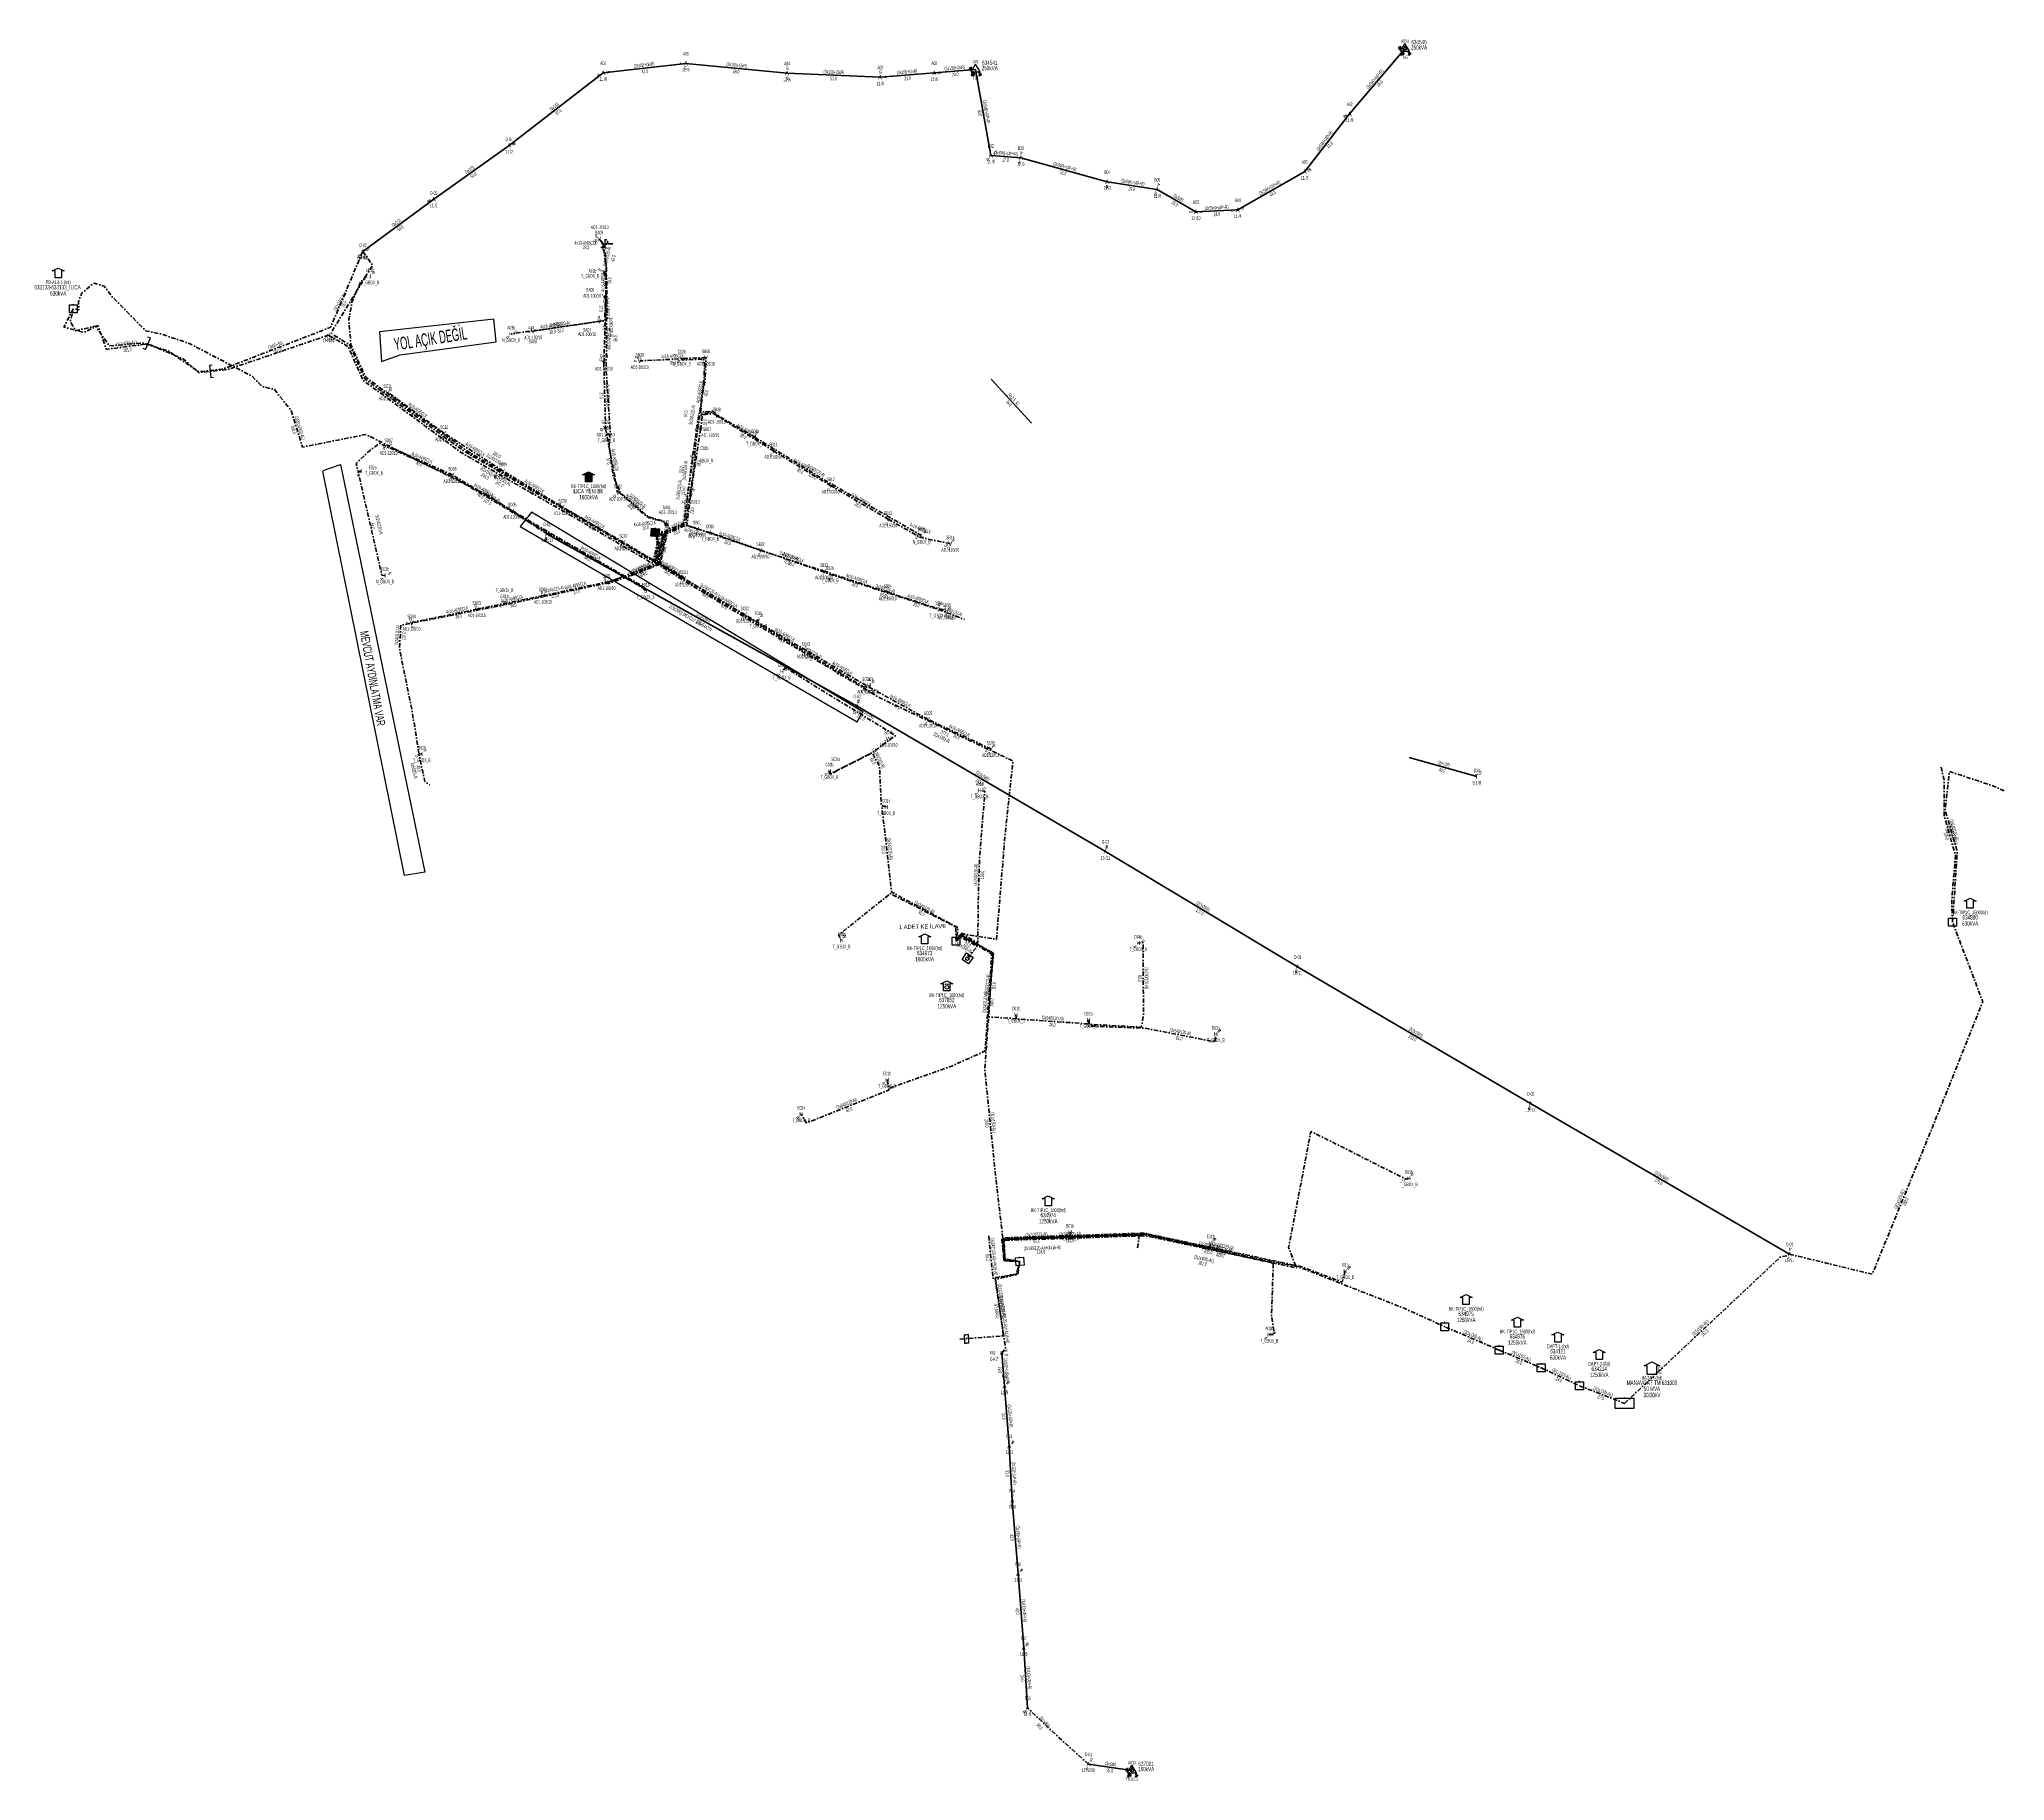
# Model space of a CAD drawing. Header units: millimetres. Extents: x 621691 to 622806, y 4076709 to 4077698.
import ezdxf
from ezdxf.enums import TextEntityAlignment as Align

# ---------------------------------------------------------------- set-up
doc = ezdxf.new("R2010")
doc.units = ezdxf.units.MM
doc.linetypes.add('DASHDOT', pattern=[5, 2.5, -1.25, 0, -1.25])
for name, color, linetype in [('DIREK_AG_TADILAT_BYSK', 3, 'Continuous'), ('GER_DUS_NOD_ISIM', 5, 'Continuous'), ('NIA_AG', 5, 'Continuous'), ('NIA_OG', 6, 'Continuous')]:
    doc.layers.add(name, color=color, linetype=linetype)
for name, color, linetype, lineweight in [('DIREK_AYD_MEVCUT', 190, 'Continuous', 25), ('DIREK_AYD_YENI', 152, 'Continuous', 25), ('DIREK_BOX_MEVCUT', 5, 'Continuous', 25), ('DIREK_BOX_YENI', 5, 'Continuous', 25), ('DIREK_ENH_MEVCUT', 6, 'Continuous', 25), ('DIREK_OG_MEVCUT', 16, 'Continuous', 25), ('HAT_ABONE_HAVAI_MEVCUT', 56, 'Continuous', 30), ('HAT_AG_HAVAI_BYSK', 3, 'Continuous', 50), ('HAT_AG_YERALTI_MEVCUT', 126, 'DASHDOT', 50), ('HAT_AYD_YERALTI_YENI', 4, 'DASHDOT', 40), ('HAT_BOX_YERALTI_MEVCUT', 192, 'DASHDOT', 50), ('HAT_BOX_YERALTI_YENI', 5, 'DASHDOT', 50), ('HAT_ENH_HAVAI_MEVCUT', 6, 'Continuous', 70), ('HAT_ENH_YERALTI_MEVCUT', 6, 'DASHDOT', 70), ('HAT_OG_HAVAI_MEVCUT', 48, 'Continuous', 70), ('HAT_OG_YERALTI_MEVCUT', 48, 'DASHDOT', 70), ('HAT_OG_YERALTI_YENI', 1, 'DASHDOT', 70), ('KULLANICI', 1, 'Continuous', 25), ('NODE_AG_MEVCUT', 5, 'Continuous', 25), ('NODE_OG_YENI', 5, 'Continuous', 25), ('TRAFO_MEVCUT', 5, 'Continuous', 30), ('TRAFO_TADILAT_BYSK', 5, 'Continuous', 30), ('TRAFO_YENI', 5, 'Continuous', 30)]:
    doc.layers.add(name, color=color, linetype=linetype, lineweight=lineweight)
doc.styles.add('Direk', font='B_CAD')
doc.styles.get("Standard").update_dxf_attribs({"font": 'Arial'})

# ---------------------------------------------------------------- blocks, each defined once
blk = doc.blocks.new('AG_NIA', base_point=(-64.4296, 129.8924))
at = {"layer": 'NIA_AG'}
for p, q in [((-64.429604, 132.292432), (-65.529604, 132.292432)), ((-64.429604, 127.492432), (-65.529604, 127.492432)), ((-64.429604, 127.492432), (-64.429604, 132.292432))]:
    blk.add_line(p, q, dxfattribs=at)
blk = doc.blocks.new('OG_NIA', base_point=(-43.6726, 128.9236))
at = {"layer": 'NIA_OG'}
for p, q in [((-43.672618, 132.403582), (-45.232618, 132.403582)), ((-43.672618, 125.443582), (-45.232618, 125.443582)), ((-43.672618, 125.443582), (-43.672618, 132.403582))]:
    blk.add_line(p, q, dxfattribs=at)
blk = doc.blocks.new('YENI_BINA_KARE')
blk.add_hatch(color=5).paths.add_polyline_path([(-2.25, -2.25), (2.25, -2.25), (2.25, 2.25), (-2.25, 2.25)])
at = {"layer": 'TRAFO_TADILAT_BYSK', "linetype": 'Continuous'}
for p, q in [((-2.25, -2.25), (-2.25, 2.25)), ((-2.25, 2.25), (2.25, 2.25)), ((0, 1.8), (0, 2.7)), ((2.25, 2.25), (2.25, -2.25)), ((2.25, -2.25), (-2.25, -2.25))]:
    blk.add_line(p, q, dxfattribs=at)
blk = doc.blocks.new('YENI_BETKOSK')
at = {"layer": 'TRAFO_YENI', "linetype": 'Continuous'}
for p, q in [((-3.4, 2), (0, 3.6)), ((-1.8, 2), (-3.4, 2)), ((-1.8, -2), (-1.8, 2)), ((0, 3.6), (3.4, 2)), ((3.4, 2), (1.8, 2)), ((1.8, 2), (1.8, -2)), ((1.8, -2), (-1.8, -2))]:
    blk.add_line(p, q, dxfattribs=at)
for points in [[(-3.4, 2), (-1.8, 2), (-1.8, 2.752941)], [(-1.8, 2.752941), (0, -2), (0, 3.6)], [(-1.8, -2), (-1.8, 2.752941), (0, -2)], [(0, -2), (0, 3.6), (1.8, -2)], [(0, 3.6), (1.8, -2), (1.8, 2.752941)], [(1.8, 2), (1.8, 2.752941), (3.4, 2)]]:
    blk.add_solid(points, dxfattribs=at)
blk = doc.blocks.new('MEV_BINA_KARE')
at = {"layer": 'TRAFO_MEVCUT', "linetype": 'Continuous'}
for p, q in [((-2.25, -2.25), (-2.25, 2.25)), ((-2.25, 2.25), (2.25, 2.25)), ((0, 1.8), (0, 2.7)), ((2.25, 2.25), (2.25, -2.25)), ((2.25, -2.25), (-2.25, -2.25))]:
    blk.add_line(p, q, dxfattribs=at)
blk = doc.blocks.new('MEV_BETKOSK')
at = {"layer": 'TRAFO_MEVCUT', "linetype": 'Continuous'}
for p, q in [((-3.4, 2), (0, 3.6)), ((-1.8, 2), (-3.4, 2)), ((-1.8, -2), (-1.8, 2)), ((0, 3.6), (3.4, 2)), ((3.4, 2), (1.8, 2)), ((1.8, 2), (1.8, -2)), ((1.8, -2), (-1.8, -2))]:
    blk.add_line(p, q, dxfattribs=at)
blk = doc.blocks.new('MEV_DIREK')
h = blk.add_hatch(color=32)
h.paths.add_polyline_path([(-2.1, 1), (-2.4, 1.1), (-3.3, -0.5), (-3.1, -0.7), (-2.7, 0.1), (-1.9, -0.4), (-1.8, -0.2), (-2.6, 0.2)])
h.paths.add_polyline_path([(-3.5, -0.2), (-3.3, -0.2), (-2.6, 1), (-2.7, 1.1)])
h.paths.add_polyline_path([(-3.5, 0.3), (-3.4, 0.2), (-3.1, 0.8), (-3.2, 0.9)])
h.paths.add_polyline_path([(-3.6, 0.8), (-3.7, 0.7), (-3.5, 0.6), (-3.5, 0.7)])
h.paths.add_polyline_path([(-1.5, -2.3), (-2.3, -2.3), (-2.5, -3.5), (-2.4, -3.5), (-2.2, -2.5), (-1.9, -2.5), (-2.1, -3.5), (-2, -3.5), (-1.8, -2.5), (-1.5, -2.5), (-1.7, -3.5), (-1.6, -3.5), (-1.4, -2.5), (-1.1, -2.5), (-1.3, -3.5), (-1.2, -3.5), (-1, -2.5), (-0.7, -2.5), (-0.9, -3.5), (-0.8, -3.5), (-0.6, -2.3), (-1.3, -2.3), (-1.3, -1.4), (-1.5, -1.4)])
at = {"layer": 'TRAFO_MEVCUT'}
for points in [[(2.4, -1.6), (2.1, -1.9), (2.1, -1.4), (1.9, -1.4), (2, -2.3), (2.2, -2), (2.3, -2.7), (2.1, -2.7), (2.4, -2.9), (2.4, -2.9), (2.6, -2.5), (2.4, -2.6)], [(2.4, -1.6), (2.1, -1.9), (2.1, -1.4), (1.9, -1.4), (2, -2.3), (2.2, -2), (2.3, -2.7), (2.1, -2.7), (2.4, -2.9), (2, -3.2), (2.2, -3.8), (2.3, -3.7), (2.1, -3.3), (2.3, -3.1), (2.4, -3.6), (2.5, -3.6), (2.3, -3.1), (2.5, -2.9), (2.7, -3.4), (2.7, -3.4), (2.6, -2.9), (2.7, -2.8), (2.9, -3.2), (3, -3.2), (2.8, -2.7), (3, -2.6), (3.1, -3.1), (3.2, -3), (3, -2.4), (2.4, -2.9), (2.6, -2.5), (2.4, -2.6)], [(3, -2.6), (3.1, -3.1), (3.2, -3), (3, -2.4), (2.4, -2.9), (2.6, -2.5), (2.4, -2.6), (2.4, -1.6), (2.1, -1.9), (2.1, -1.4), (1.9, -1.4), (2, -2.3), (2.2, -2), (2.3, -2.7), (2.1, -2.7), (2.4, -2.9), (2, -3.2), (2.2, -3.8), (2.3, -3.7), (2.1, -3.3), (2.3, -3.1), (2.4, -3.6), (2.5, -3.6), (2.3, -3.1), (2.5, -2.9), (2.7, -3.4), (2.7, -3.4), (2.6, -2.9), (2.7, -2.8), (2.9, -3.2), (3, -3.2), (2.8, -2.7)]]:
    blk.add_hatch(color=32, dxfattribs=at).paths.add_polyline_path(points)
at = {"layer": 'TRAFO_MEVCUT', "linetype": 'Continuous'}
for p, q in [((-2.5, -1.4), (0, 2.9)), ((2.5, -1.4), (0, 2.9)), ((-2.5, -1.4), (2.5, -1.4))]:
    blk.add_line(p, q, dxfattribs=at)
at = {"layer": 'TRAFO_MEVCUT', "color": 32, "flags": 128}
blk.add_lwpolyline([(1.9, -1.4), (2.1, -1.4), (2.1, -1.9), (2.4, -1.6), (2.4, -2.6), (2.6, -2.5), (2.4, -2.9), (3, -2.4), (3.2, -3), (3.1, -3.1), (3, -2.6), (2.8, -2.7), (3, -3.2), (2.9, -3.2), (2.7, -2.8), (2.6, -2.9), (2.7, -3.4), (2.7, -3.4), (2.5, -2.9), (2.3, -3.1), (2.5, -3.6), (2.4, -3.6), (2.3, -3.1), (2.1, -3.3), (2.3, -3.7), (2.2, -3.8), (2, -3.2), (2.4, -2.9), (2.1, -2.7), (2.3, -2.7), (2.2, -2), (2, -2.3), (1.9, -1.4)], dxfattribs=at)
at = {"layer": 'TRAFO_TADILAT_BYSK', "color": 32, "flags": 128}
for points in [[(-3.5, 0.6), (-3.5, 0.7), (-3.6, 0.8), (-3.7, 0.7), (-3.5, 0.6)], [(-3.3, -0.2), (-2.6, 1), (-2.7, 1.1), (-3.5, -0.2), (-3.3, -0.2)], [(-3.4, 0.2), (-3.1, 0.8), (-3.2, 0.9), (-3.5, 0.3), (-3.4, 0.2)], [(-1.8, -0.2), (-2.6, 0.2), (-2.1, 1), (-2.4, 1.1), (-3.3, -0.5), (-3.1, -0.7), (-2.7, 0.1), (-1.9, -0.4), (-1.8, -0.2)], [(-1.3, -1.4), (-1.5, -1.4), (-1.5, -2.3), (-2.3, -2.3), (-2.5, -3.5), (-2.4, -3.5), (-2.2, -2.5), (-1.9, -2.5), (-2.1, -3.5), (-2, -3.5), (-1.8, -2.5), (-1.5, -2.5), (-1.7, -3.5), (-1.6, -3.5), (-1.4, -2.5), (-1.1, -2.5), (-1.3, -3.5), (-1.2, -3.5), (-1, -2.5), (-0.7, -2.5), (-0.9, -3.5), (-0.8, -3.5), (-0.6, -2.3), (-1.3, -2.3), (-1.3, -1.4)]]:
    blk.add_lwpolyline(points, dxfattribs=at)
blk = doc.blocks.new('MEV_DIREK_OZEL')
h = blk.add_hatch(color=32)
h.paths.add_polyline_path([(-2.1, 1), (-2.3, 1.1), (-3.3, -0.5), (-3.1, -0.6), (-2.6, 0.1), (-1.9, -0.4), (-1.8, -0.2), (-2.5, 0.3)])
h.paths.add_polyline_path([(-3.4, -0.1), (-3.3, -0.2), (-2.6, 1), (-2.7, 1.1)])
h.paths.add_polyline_path([(-3.5, 0.3), (-3.4, 0.2), (-3, 0.8), (-3.2, 0.9)])
h.paths.add_polyline_path([(-3.6, 0.8), (-3.6, 0.7), (-3.5, 0.6), (-3.4, 0.8)])
h.paths.add_polyline_path([(-1.5, -2.3), (-2.2, -2.3), (-2.5, -3.5), (-2.4, -3.5), (-2.2, -2.5), (-1.9, -2.5), (-2.1, -3.5), (-2, -3.5), (-1.8, -2.5), (-1.5, -2.5), (-1.7, -3.5), (-1.6, -3.5), (-1.4, -2.5), (-1.1, -2.5), (-1.3, -3.5), (-1.2, -3.5), (-1, -2.5), (-0.7, -2.5), (-0.9, -3.5), (-0.8, -3.5), (-0.5, -2.3), (-1.3, -2.3), (-1.3, -1.4), (-1.5, -1.4)])
at = {"layer": 'TRAFO_MEVCUT'}
for points in [[(2.4, -1.6), (2.2, -1.9), (2.1, -1.4), (2, -1.4), (2.1, -2.3), (2.3, -2), (2.4, -2.7), (2.1, -2.7), (2.4, -2.9), (2.4, -2.9), (2.7, -2.5), (2.5, -2.6)], [(2.4, -1.6), (2.2, -1.9), (2.1, -1.4), (2, -1.4), (2.1, -2.3), (2.3, -2), (2.4, -2.7), (2.1, -2.7), (2.4, -2.9), (2, -3.2), (2.2, -3.8), (2.3, -3.7), (2.1, -3.3), (2.3, -3.1), (2.5, -3.6), (2.5, -3.6), (2.4, -3.1), (2.5, -2.9), (2.7, -3.4), (2.8, -3.4), (2.6, -2.9), (2.8, -2.8), (3, -3.2), (3, -3.2), (2.8, -2.7), (3, -2.6), (3.2, -3.1), (3.3, -3), (3, -2.4), (2.4, -2.9), (2.7, -2.5), (2.5, -2.6)], [(3, -2.6), (3.2, -3.1), (3.3, -3), (3, -2.4), (2.4, -2.9), (2.7, -2.5), (2.5, -2.6), (2.4, -1.6), (2.2, -1.9), (2.1, -1.4), (2, -1.4), (2.1, -2.3), (2.3, -2), (2.4, -2.7), (2.1, -2.7), (2.4, -2.9), (2, -3.2), (2.2, -3.8), (2.3, -3.7), (2.1, -3.3), (2.3, -3.1), (2.5, -3.6), (2.5, -3.6), (2.4, -3.1), (2.5, -2.9), (2.7, -3.4), (2.8, -3.4), (2.6, -2.9), (2.8, -2.8), (3, -3.2), (3, -3.2), (2.8, -2.7)]]:
    blk.add_hatch(color=32, dxfattribs=at).paths.add_polyline_path(points)
at = {"layer": 'TRAFO_MEVCUT', "linetype": 'Continuous'}
for p, q in [((-2.5, -1.4), (0, 2.9)), ((2.5, -1.4), (0, 2.9)), ((-2.5, -1.4), (2.5, -1.4))]:
    blk.add_line(p, q, dxfattribs=at)
at = {"layer": 'TRAFO_MEVCUT', "color": 32, "flags": 128}
blk.add_lwpolyline([(2, -1.4), (2.1, -1.4), (2.2, -1.9), (2.4, -1.6), (2.5, -2.6), (2.7, -2.5), (2.4, -2.9), (3, -2.4), (3.3, -3), (3.2, -3.1), (3, -2.6), (2.8, -2.7), (3, -3.2), (3, -3.2), (2.8, -2.8), (2.6, -2.9), (2.8, -3.4), (2.7, -3.4), (2.5, -2.9), (2.4, -3.1), (2.5, -3.6), (2.5, -3.6), (2.3, -3.1), (2.1, -3.3), (2.3, -3.7), (2.2, -3.8), (2, -3.2), (2.4, -2.9), (2.1, -2.7), (2.4, -2.7), (2.3, -2), (2.1, -2.3), (2, -1.4)], dxfattribs=at)
at = {"layer": 'TRAFO_MEVCUT', "linetype": 'Continuous'}
for centre, radius in [((0, 0), 0.804), ((-0.3, 1.3), 0.12), ((0.3, 1.3), 0.12)]:
    blk.add_circle(centre, radius, dxfattribs=at)
at = {"layer": 'TRAFO_TADILAT_BYSK', "color": 32, "flags": 128}
for points in [[(-3.5, 0.6), (-3.4, 0.8), (-3.6, 0.8), (-3.6, 0.7), (-3.5, 0.6)], [(-3.4, 0.2), (-3, 0.8), (-3.2, 0.9), (-3.5, 0.3), (-3.4, 0.2)], [(-3.3, -0.2), (-2.6, 1), (-2.7, 1.1), (-3.4, -0.1), (-3.3, -0.2)], [(-1.8, -0.2), (-2.5, 0.3), (-2.1, 1), (-2.3, 1.1), (-3.3, -0.5), (-3.1, -0.6), (-2.6, 0.1), (-1.9, -0.4), (-1.8, -0.2)], [(-1.3, -1.4), (-1.5, -1.4), (-1.5, -2.3), (-2.2, -2.3), (-2.5, -3.5), (-2.4, -3.5), (-2.2, -2.5), (-1.9, -2.5), (-2.1, -3.5), (-2, -3.5), (-1.8, -2.5), (-1.5, -2.5), (-1.7, -3.5), (-1.6, -3.5), (-1.4, -2.5), (-1.1, -2.5), (-1.3, -3.5), (-1.2, -3.5), (-1, -2.5), (-0.7, -2.5), (-0.9, -3.5), (-0.8, -3.5), (-0.5, -2.3), (-1.3, -2.3), (-1.3, -1.4)]]:
    blk.add_lwpolyline(points, dxfattribs=at)
blk = doc.blocks.new('MEV_DAPT')
at = {"layer": 'TRAFO_MEVCUT', "linetype": 'Continuous'}
for p, q in [((-3.4, 2), (0, 3.6)), ((-1.8, 2), (-3.4, 2)), ((-1.8, -2), (-1.8, 2)), ((0, 3.6), (3.4, 2)), ((3.4, 2), (1.8, 2)), ((1.8, 2), (1.8, -2)), ((1.8, -2), (-1.8, -2))]:
    blk.add_line(p, q, dxfattribs=at)
blk = doc.blocks.new('MEV_INDMERK_KARE')
at = {"layer": 'TRAFO_MEVCUT', "linetype": 'Continuous'}
for p, q in [((-5.268651, -2.925), (-5.268651, 2.925)), ((-5.268651, 2.925), (5.268651, 2.925)), ((0, 2.535), (0, 3.315)), ((5.268651, 2.925), (5.268651, -2.925)), ((5.268651, -2.925), (-5.268651, -2.925))]:
    blk.add_line(p, q, dxfattribs=at)
blk = doc.blocks.new('MEV_INDMERK')
at = {"layer": 'TRAFO_MEVCUT', "linetype": 'Continuous'}
for p, q in [((-4.4, 2.4), (0, 4.6)), ((-2.8, 2.4), (-4.4, 2.4)), ((-2.8, -2.4), (-2.8, 2.4)), ((0, 4.6), (4.4, 2.4)), ((4.4, 2.4), (2.8, 2.4)), ((2.8, -2.4), (2.8, 2.4)), ((-2.8, -2.4), (2.8, -2.4))]:
    blk.add_line(p, q, dxfattribs=at)
at = {"layer": 'TRAFO_MEVCUT', "linetype": 'Continuous', "width": 0.6}
blk.add_text('İND.', height=2, rotation=90, dxfattribs=at).set_placement((5.417363, -0.010583), align=Align.CENTER)
blk = doc.blocks.new('MEV_OZELBINA_KARE')
at = {"layer": 'TRAFO_MEVCUT', "linetype": 'Continuous'}
for p, q in [((-2.25, 2.25), (2.25, 2.25)), ((-2.25, -2.25), (-2.25, 2.25)), ((0, 1.8), (0, 2.7)), ((2.25, 2.25), (2.25, -2.25)), ((2.25, -2.25), (-2.25, -2.25))]:
    blk.add_line(p, q, dxfattribs=at)
for centre, radius in [((0, -0.215091), 1.049264), ((-0.592312, 1.488957), 0.15614), ((0.592312, 1.488957), 0.15614)]:
    blk.add_circle(centre, radius, dxfattribs=at)
blk = doc.blocks.new('MEV_BETKOSK_OZEL')
at = {"layer": 'TRAFO_MEVCUT', "linetype": 'Continuous'}
for p, q in [((-3.4, 2), (0, 3.6)), ((-1.8, 2), (-3.4, 2)), ((-1.8, -2), (-1.8, 2)), ((0, 3.6), (3.4, 2)), ((3.4, 2), (1.8, 2)), ((1.8, 2), (1.8, -2)), ((1.8, -2), (-1.8, -2))]:
    blk.add_line(p, q, dxfattribs=at)
for centre, radius in [((0, 0), 1.049264), ((-0.592312, 1.704048), 0.15614), ((0.592312, 1.704048), 0.15614)]:
    blk.add_circle(centre, radius, dxfattribs=at)

msp = doc.modelspace()

# ---------------------------------------------------------------- linework, layer by layer
msp.add_lwpolyline([(621970.325138, 4077429.202603), (621963.814748, 4077421.127973), (622155.050323, 4077310.322017), (622158.334833, 4077315.990622), (621970.325138, 4077429.202603)])
at = {"layer": 'HAT_ABONE_HAVAI_MEVCUT'}
msp.add_line((622253.915, 4077479.659), (622231.023, 4077504.725), dxfattribs=at)
at = {"layer": 'HAT_AG_HAVAI_BYSK'}
msp.add_line((622468.296709, 4077290.057356), (622506.582, 4077279.238), dxfattribs=at)
at = {"layer": 'HAT_AG_YERALTI_MEVCUT', "flags": 128}
for points in [[(621874.436614, 4077577.041771), (621856.286209, 4077534.14889), (621795.02602, 4077510.394939), (621781.273732, 4077508.96613), (621764.306624, 4077520.753805), (621749.304129, 4077525.218834), (621730.729611, 4077523.611423), (621722.871161, 4077534.863295), (621711.797891, 4077532.184278), (621708.58307, 4077537.363711), (621710.307, 4077544.654)], [(622776.53, 4077196.625), (622776.06655, 4077207.705576), (622778.146972, 4077234.751064), (622771.697664, 4077257.219623), (622771.697664, 4077277.191675), (622769.781992, 4077285.638543)], [(622776.53, 4077196.625), (622777.314803, 4077207.705576), (622779.187183, 4077236.831486), (622772.32179, 4077260.132214), (622774.818297, 4077282.184688), (622799.783363, 4077273.863), (622806.124808, 4077270.934961)], [(622229.714429, 4077018.560548), (622232.106593, 4076994.694398), (622245.614394, 4076996.987235), (622247.37028, 4077004.0952)], [(622247.37028, 4077004.0952), (622238.804204, 4077005.211896), (622237.941139, 4077016.541738), (622281.165964, 4077018.074757), (622315.007542, 4077019.106462), (622314.299694, 4077012.352414), (622313.518841, 4077011.175506)], [(622213.287703, 4076960.072276), (622238.061976, 4076961.867481), (622233.32855, 4076994.703287), (622245.341022, 4076996.697058), (622247.37028, 4077004.0952)]]:
    msp.add_lwpolyline(points, dxfattribs=at)
at = {"layer": 'HAT_AYD_YERALTI_YENI', "flags": 128}
for points in [[(622011.451, 4077551.797), (622012.669253, 4077552.051228), (622012.669253, 4077569.205353), (622010.382036, 4077582.166247), (622008.628504, 4077584.377224)], [(622008.628504, 4077584.377224), (622011.220682, 4077581.632563), (622016.815, 4077581.582)], [(622008.817604, 4077537.629365), (622011.770941, 4077537.860339), (622012.267974, 4077550.663257), (622011.451, 4077551.797)], [(622011.328568, 4077514.180528), (622012.545591, 4077550.940874), (622011.451, 4077551.797)], [(621971.266113, 4077531.881005), (622008.817604, 4077537.629365)], [(622011.328568, 4077514.180528), (622012.284181, 4077476.741391)], [(622069.216052, 4077517.010909), (622031.651865, 4077515.055993)], [(622075.328, 4077484.041), (622073.660449, 4077486.53642), (622066.24574, 4077486.038673), (622066.498073, 4077488.778282), (622066.997107, 4077492.955429), (622067.496142, 4077497.132576), (622068.80934, 4077504.824162), (622069.216052, 4077517.010909)], [(621920.692786, 4077474.05358), (621888.653094, 4077497.326854)], [(622066.196496, 4077476.094662), (622067.335618, 4077485.057972), (622072.914526, 4077485.894483), (622075.328, 4077484.041)], [(622075.328, 4077484.041), (622107.52, 4077464.124)], [(621954.016515, 4077452.774378), (621920.692786, 4077474.05358)], [(622012.284181, 4077476.741391), (622019.284632, 4077440.354451)], [(622060.56354, 4077438.630006), (622066.196496, 4077476.094662)], [(621925.371788, 4077450.392399), (621889.236378, 4077466.480024)], [(622107.52, 4077464.124), (622139.948, 4077444.376)], [(621959.327328, 4077430.069102), (621925.371788, 4077450.392399)], [(621987.915774, 4077432.125908), (621954.016515, 4077452.774378)], [(622046.486959, 4077421.532639), (622046.145626, 4077422.845808), (622045.145094, 4077423.846339), (622036.953242, 4077426.035002), (622032.888583, 4077429.036597), (622022.508068, 4077438.22898), (622020.444471, 4077439.97991), (622019.284632, 4077440.354451)], [(622064.233926, 4077419.833336), (622058.417524, 4077421.945953), (622060.56354, 4077438.630006)], [(622139.948, 4077444.376), (622172.69, 4077425.203)], [(621959.327328, 4077430.069102), (621984.099669, 4077415.556933), (622022.004367, 4077393.604657), (622022.667272, 4077392.858889), (622014.049512, 4077389.627229), (622012.836, 4077389.607)], [(622022.449043, 4077412.207593), (621987.915774, 4077432.125908)], [(622040.421, 4077417.718), (622045.467172, 4077417.021552), (622046.230682, 4077417.044047), (622057.3436, 4077422.089791), (622064.233926, 4077419.833336)], [(622172.69, 4077425.203), (622191.153664, 4077414.824117), (622207.873374, 4077411.391919)], [(622012.836, 4077389.607), (622013.721188, 4077388.679525), (622022.002901, 4077391.597034), (622041.838164, 4077399.833711), (622042.00626, 4077402.187047), (622044.763154, 4077416.53918), (622042.110761, 4077416.768714), (622040.421, 4077417.718)], [(622056.729166, 4077391.716016), (622022.449043, 4077412.207593)], [(622040.421, 4077417.718), (622046.178237, 4077417.660394), (622047.380468, 4077419.752888), (622046.486959, 4077421.532639)], [(622040.421, 4077417.718), (622045.301252, 4077416.565941), (622042.385699, 4077400.843644), (622056.085987, 4077392.746266), (622056.729166, 4077391.716016)], [(622064.233926, 4077419.833336), (622100.173461, 4077407.620524)], [(622100.173461, 4077407.620524), (622136.230058, 4077395.747755)], [(621976.765, 4077381.894), (622012.836, 4077389.607)], [(622091.296033, 4077371.117168), (622056.729166, 4077391.716016)], [(622136.230058, 4077395.747755), (622172.416453, 4077383.810482)], [(621939.172, 4077374.221), (621976.765, 4077381.894)], [(622172.416453, 4077383.810482), (622205.789871, 4077372.998215)], [(621902.181, 4077366.573), (621939.172, 4077374.221)], [(622125.893052, 4077350.931905), (622091.296033, 4077371.117168)], [(622160.186946, 4077330.905776), (622125.893052, 4077350.931905)], [(622195.236984, 4077311.640659), (622160.186946, 4077330.905776)], [(622230.870189, 4077294.930818), (622195.236984, 4077311.640659)]]:
    msp.add_lwpolyline(points, dxfattribs=at)
at = {"layer": 'HAT_BOX_YERALTI_MEVCUT', "flags": 128}
for points in [[(622139.323061, 4077282.495092), (622139.761205, 4077280.823572), (622164.103928, 4077292.994933), (622176.757323, 4077302.575361), (622139.358518, 4077325.512383), (622114.413253, 4077341.057983), (622112.277559, 4077338.977937)], [(622171.495983, 4077262.034026), (622168.739785, 4077262.911848), (622167.721488, 4077285.008894), (622163.551767, 4077292.736233), (622139.316297, 4077280.313009), (622139.323061, 4077282.495092)], [(622211.128, 4077185.816), (622214.504476, 4077190.435233), (622223.450209, 4077184.688636), (622223.864911, 4077214.251025), (622224.486265, 4077232.748014), (622227.506084, 4077270.880627), (622224.527848, 4077271.465214)], [(622171.495983, 4077262.034026), (622169.019474, 4077262.554366), (622174.601406, 4077213.67305), (622212.356727, 4077193.38544), (622211.128, 4077185.816)], [(622211.128, 4077185.816), (622211.03829, 4077193.903603), (622173.866374, 4077212.833745), (622144.438608, 4077189.257113), (622146.195716, 4077186.331001)], [(622172.033142, 4077107.237198), (622173.368132, 4077102.452061), (622209.212188, 4077115.180774), (622227.643365, 4077123.53081), (622231.411545, 4077178.50253), (622213.291851, 4077189.495109), (622211.128, 4077185.816)], [(622211.128, 4077185.816), (622213.326335, 4077189.806246), (622232.36849, 4077178.808638), (622229.211769, 4077142.964582), (622244.995373, 4077141.844455), (622245.154468, 4077144.148756)], [(622286.293669, 4077141.195694), (622286.907074, 4077138.639931), (622316.295127, 4077137.051388), (622317.486534, 4077144.46459), (622317.221777, 4077185.104826), (622314.602327, 4077184.778808)], [(622245.154468, 4077144.148756), (622245.402692, 4077141.742625), (622286.338234, 4077138.891394), (622286.293669, 4077141.195694)], [(622286.293669, 4077141.195694), (622286.245181, 4077137.713281), (622318.148427, 4077136.521873), (622358.12677, 4077128.711535), (622358.538495, 4077133.10394)], [(622172.033142, 4077107.237198), (622173.176818, 4077101.455197), (622126.335154, 4077082.655867), (622123.331049, 4077087.790779)], [(622468.027073, 4077051.37196), (622466.55514, 4077050.801201), (622412.458243, 4077077.84965), (622399.864835, 4077012.035408), (622404.245151, 4077000.427572), (622318.532295, 4077018.717749), (622238.352512, 4077016.057087), (622238.903568, 4077005.335401), (622247.37028, 4077004.0952)], [(622275.86488, 4077020.804981), (622275.978271, 4077018.3421), (622237.720973, 4077016.930985), (622238.668014, 4077004.918513), (622247.37028, 4077004.0952)], [(622431.96159, 4076998.762491), (622430.132243, 4076992.434981), (622406.783554, 4077001.218193), (622317.935826, 4077020.17144), (622236.989625, 4077017.51038), (622238.415171, 4077004.356474), (622247.37028, 4077004.0952)], [(622388.835537, 4076962.623063), (622391.79225, 4076962.623063), (622390.149632, 4076974.011884), (622391.135203, 4077003.140983), (622318.121024, 4077019.613499), (622237.621403, 4077016.840874), (622238.47672, 4077004.925436), (622247.37028, 4077004.0952)], [(622247.37028, 4077004.0952), (622239.066769, 4077005.317267), (622238.020039, 4077016.631919), (622313.363667, 4077019.172878), (622318.348095, 4077019.322411), (622337.13939, 4077015.185335), (622354.820595, 4077011.498535), (622355.642, 4077014.769)]]:
    msp.add_lwpolyline(points, dxfattribs=at)
at = {"layer": 'HAT_BOX_YERALTI_YENI', "flags": 128}
for points in [[(622011.110167, 4077565.164394), (622012.920769, 4077565.961604), (622012.05619, 4077576.333451), (622010.973484, 4077581.295854), (622016.815, 4077581.582)], [(622040.421, 4077417.718), (622044.952533, 4077415.423124), (622041.441861, 4077401.191489), (622040.672222, 4077400.806669), (622002.681147, 4077423.409122), (621962.681168, 4077446.776209), (621933.161919, 4077464.322794), (621895.610667, 4077491.489724), (621876.136151, 4077505.971956), (621867.827934, 4077524.130706), (621866.626358, 4077538.310271), (621868.392038, 4077548.32844), (621873.326579, 4077559.781448), (621876.677981, 4077563.412737), (621878.653744, 4077563.094755)], [(622011.110167, 4077565.164394), (622012.252615, 4077563.261653), (622012.64328, 4077537.975704), (621958.723, 4077530.45)], [(622012.843, 4077473.604), (622015.039304, 4077473.392695), (622012.673674, 4077509.251174), (622013.088951, 4077558.70633), (622012.781743, 4077563.646473), (622011.110167, 4077565.164394)], [(622055.545426, 4077516.852538), (622055.795919, 4077515.578786), (622068.079818, 4077516.139104), (622068.443883, 4077512.751897), (622068.08001, 4077504.040982), (622065.310345, 4077483.045063), (622062.866, 4077463.075)], [(622097.185, 4077471.67), (622073.88083, 4077485.310968), (622065.174692, 4077484.118841), (622062.078829, 4077462.988103), (622056.795826, 4077423.17675), (622046.30667, 4077418.077855), (622040.421, 4077417.718)], [(621873.598861, 4077452.614324), (621871.849759, 4077452.352929), (621870.753299, 4077456.949733), (621877.264073, 4077463.079331), (621883.942404, 4077468.312209), (621887.919652, 4077466.635521), (621925.964785, 4077449.111769), (621963.937786, 4077426.585326), (622010.998917, 4077399.416278), (622033.411644, 4077386.270351), (622035.03563, 4077384.602767)], [(622040.421, 4077417.718), (622046.23976, 4077418.265141), (622048.50467, 4077419.967944), (622047.233269, 4077422.678262), (622045.052903, 4077424.219629), (622036.560357, 4077426.589718), (622020.519733, 4077440.571741), (622016.489873, 4077450.334537), (622014.366405, 4077467.151111), (622014.714131, 4077473.148816), (622012.843, 4077473.604)], [(622097.185, 4077471.67), (622136.179376, 4077447.664721), (622191.682, 4077415.942786)], [(622040.421, 4077417.718), (622046.368483, 4077417.533454), (622057.672565, 4077422.680419), (622062.577906, 4077455.145169), (622063.154352, 4077460.669674), (622062.866, 4077463.075)], [(621887.205022, 4077393.410651), (621885.3659, 4077393.592159), (621871.953223, 4077451.951418), (621873.598861, 4077452.614324)], [(622040.421, 4077417.718), (622045.680028, 4077415.643611), (622042.509594, 4077402.116425), (622041.875507, 4077400.319845), (622011.801288, 4077388.743506), (621955.120733, 4077376.715733), (621954.929948, 4077378.036961)], [(622035.03563, 4077384.602767), (622033.958343, 4077386.77638), (622024.587311, 4077392.294346), (622042.433444, 4077399.4328), (622043.39546, 4077400.459811), (622046.994889, 4077416.256377), (622045.995667, 4077416.470077), (622040.421, 4077417.718)], [(622040.421, 4077417.718), (622046.251143, 4077416.715497), (622057.666528, 4077421.727039), (622071.653626, 4077417.673679)], [(622040.421, 4077417.718), (622046.440966, 4077416.025584), (622042.747685, 4077399.96409), (622097.266103, 4077367.138488), (622099.025344, 4077368.354642)], [(622071.653626, 4077417.673679), (622139.567, 4077394.061)], [(622139.567, 4077394.061), (622201.226, 4077374.084)], [(621954.929948, 4077378.036961), (621954.830445, 4077376.614763), (621896.168316, 4077365.105048), (621895.365016, 4077351.863877), (621902.743541, 4077315.482325), (621906.272784, 4077292.525436), (621908.040652, 4077292.050288)], [(622099.025344, 4077368.354642), (622097.707857, 4077366.726034), (622160.033854, 4077329.434585), (622162.168909, 4077330.931583)], [(622201.226, 4077374.084), (622215.946, 4077368.341)], [(621908.040652, 4077292.050288), (621906.43537, 4077291.875091), (621909.768391, 4077276.348092), (621912.639, 4077274.578)]]:
    msp.add_lwpolyline(points, dxfattribs=at)
at = {"layer": 'HAT_ENH_HAVAI_MEVCUT'}
for p, q in [((621979.117, 4077416.829), (622155.047483, 4077319.165736)), ((622155.047483, 4077319.165736), (622295.911355, 4077236.69949)), ((622295.911355, 4077236.69949), (622404.920223, 4077171.349077)), ((622404.920223, 4077171.349077), (622537.166403, 4077093.72131)), ((622537.166403, 4077093.72131), (622684.073, 4077008.25))]:
    msp.add_line(p, q, dxfattribs=at)
at = {"layer": 'HAT_ENH_YERALTI_MEVCUT', "flags": 128}
msp.add_lwpolyline([(621979.117, 4077416.829), (621946.607705, 4077438.205718), (621876.359668, 4077473.329736), (621840.34077, 4077466.1707), (621833.852894, 4077486.976648), (621824.45666, 4077498.8338), (621817.297624, 4077500.623559), (621811.704628, 4077506.440276), (621776.13317, 4077525.009024), (621760.02534, 4077530.378301), (621751.300265, 4077532.16806), (621732.507797, 4077551.407968), (621727.809679, 4077557.448404), (621721.992963, 4077559.238163), (621715.057647, 4077553.421447), (621713.267888, 4077548.72333), (621713.491608, 4077544.025213), (621710.307, 4077544.654)], dxfattribs=at)
at = {"layer": 'HAT_OG_HAVAI_MEVCUT'}
for p, q in [((622465.851, 4077692.227), (622434.457957, 4077655.188338)), ((622010.953, 4077678.486), (622057.821258, 4077683.912214)), ((622057.821258, 4077683.912214), (622115.276722, 4077678.296596)), ((622198.820263, 4077678.480029), (622222.256, 4077680.491)), ((622230.870042, 4077631.657842), (622222.256, 4077680.491)), ((621957.609, 4077637.286), (622010.953, 4077678.486)), ((622115.276722, 4077678.296596), (622168.193021, 4077676.051782)), ((622168.193021, 4077676.051782), (622198.820263, 4077678.480029)), ((622434.457957, 4077655.188338), (622408.953892, 4077622.525238)), ((621914.774582, 4077606.796241), (621957.609, 4077637.286)), ((622247.875603, 4077630.334056), (622230.870042, 4077631.657842)), ((622296.941094, 4077616.695939), (622247.875603, 4077630.334056)), ((622325.351581, 4077612.317262), (622296.941094, 4077616.695939)), ((622347.211578, 4077599.59711), (622325.351581, 4077612.317262)), ((622408.953892, 4077622.525238), (622370.937899, 4077600.717237)), ((621874.612, 4077577.158), (621914.774582, 4077606.796241)), ((622370.937899, 4077600.717237), (622347.211578, 4077599.59711)), ((622237.12, 4076952.079), (622238.682479, 4076933.30987)), ((622238.682479, 4076933.30987), (622241.366229, 4076899.377374)), ((622243.072049, 4076868.428703), (622241.366229, 4076899.377374)), ((622243.072049, 4076868.428703), (622246.378194, 4076826.811462)), ((622246.378194, 4076826.811462), (622249.535055, 4076784.828843)), ((622249.535055, 4076784.828843), (622251.749608, 4076750.753131)), ((622286.28, 4076718.92), (622310.976, 4076715.323))]:
    msp.add_line(p, q, dxfattribs=at)
at = {"layer": 'HAT_OG_YERALTI_MEVCUT', "flags": 128}
for points in [[(621874.612, 4077577.158), (621880.127512, 4077569.376082), (621856.3947, 4077530.798832)], [(621855.142328, 4077529.688775), (621798.295598, 4077510.329301), (621781.493697, 4077508.394536), (621772.634512, 4077516.235424), (621752.472231, 4077524.789119), (621729.051399, 4077521.632398), (621724.265402, 4077535.175749), (621716.220856, 4077531.20439), (621705.019588, 4077534.259282), (621710.307, 4077544.654)], [(622247.37028, 4077004.0952), (622239.077573, 4077005.574039), (622233.594435, 4077052.494034), (622227.444457, 4077112.915491), (622232.175767, 4077179.159814), (622213.540931, 4077189.139125), (622211.128, 4077185.816)], [(622211.128, 4077185.816), (622213.863635, 4077188.068073), (622223.203046, 4077182.886206), (622217.689, 4077176.089)], [(622684.073, 4077008.25), (622730.95709, 4076996.839987), (622765.30486, 4077080.680999), (622793.677609, 4077151.491998), (622776.53, 4077196.625)], [(622247.37028, 4077004.0952), (622238.246808, 4077004.687791), (622237.534034, 4077016.999329), (622295.787048, 4077018.943256), (622318.312732, 4077019.848209), (622389.300052, 4077004.427171), (622405.730328, 4077000.93934), (622465.397832, 4076977.546668), (622488.397306, 4076967.088206)], [(622237.12, 4076952.079), (622239.248161, 4076954.825834), (622233.555074, 4076994.011532), (622246.148482, 4076996.858737), (622247.37028, 4077004.0952)], [(622590.4556, 4076923.608728), (622678.916076, 4077006.646808), (622682.530013, 4077007.335176), (622684.073, 4077008.25)], [(622519.373981, 4076953.823539), (622488.397306, 4076967.088206)], [(622519.373981, 4076953.823539), (622543.062777, 4076943.763011)], [(622543.062777, 4076943.763011), (622564.90084, 4076933.584253)], [(622564.90084, 4076933.584253), (622590.4556, 4076923.608728)], [(622286.28, 4076718.92), (622269.63156, 4076733.836014), (622251.749608, 4076750.753131)]]:
    msp.add_lwpolyline(points, dxfattribs=at)
at = {"layer": 'HAT_OG_YERALTI_YENI', "flags": 128}
for points in [[(621855.142328, 4077529.688775), (621866.299826, 4077523.170747), (621874.728562, 4077503.99294), (621930.920676, 4077462.732742), (621995.94411, 4077425.445606), (622038.304833, 4077400.565225), (622040.150731, 4077400.363064), (622042.151794, 4077411.619044), (622040.421, 4077417.718)], [(622040.421, 4077417.718), (622041.651529, 4077411.744111), (622039.337799, 4077401.363596), (622016.45064, 4077414.808239), (621970.383996, 4077441.621255), (621931.324392, 4077464.30537), (621887.691122, 4077495.998705), (621875.69516, 4077504.99649), (621867.196425, 4077524.118808), (621856.3947, 4077530.798832)], [(622211.128, 4077185.816), (622213.871214, 4077190.119499), (622234.119716, 4077186.841845), (622238.874367, 4077245.363264), (622243.430917, 4077288.063), (622167.987421, 4077323.848425), (622108.297233, 4077359.340351), (622063.191987, 4077386.484801), (622040.79808, 4077400.320034), (622042.651103, 4077411.619391), (622040.421, 4077417.718)]]:
    msp.add_lwpolyline(points, dxfattribs=at)
at = {"layer": 'KULLANICI', "flags": 128}
for points in [[(621884.045605, 4077531.501874), (621885.203361, 4077514.650804), (621895.740828, 4077518.580029), (621950.214174, 4077525.902676), (621948.963966, 4077538.761957), (621884.045605, 4077531.501874)], [(621852.136819, 4077452.858052), (621861.982093, 4077456.242365), (621909.659467, 4077224.91497), (621898.275869, 4077223.068981), (621851.833035, 4077452.540363)]]:
    msp.add_lwpolyline(points, dxfattribs=at)

# ---------------------------------------------------------------- block references
at = {"layer": 'NIA_AG'}
for p, rotation in [((622012.061621, 4077580.742158), 313.363423), ((622012.061621, 4077580.742158), 313.363423), ((622011.815204, 4077581.62719), 179.482154), ((622011.815204, 4077581.62719), 179.482154), ((622215.898348, 4076960.132908), 181.330439), ((622218.286355, 4076960.188369), 1.330438999999999)]:
    msp.add_blockref('AG_NIA', p, dxfattribs=dict(at, rotation=rotation))
at = {"layer": 'NIA_OG'}
for p, rotation in [((621752.682744, 4077524.69981), 337.011283), ((621787.947385, 4077509.137688), 186.568764)]:
    msp.add_blockref('OG_NIA', p, dxfattribs=dict(at, rotation=rotation))
at = {"layer": 'TRAFO_MEVCUT'}
for name, p in [('MEV_DIREK_OZEL', (622465.851, 4077692.227)), ('MEV_DIREK', (622222.256, 4077680.491)), ('MEV_BETKOSK', (622786.53, 4077206.625)), ('MEV_BINA_KARE', (622776.53, 4077196.625)), ('MEV_BETKOSK', (622193.350785, 4077186.356081)), ('MEV_BINA_KARE', (622211.128, 4077185.816)), ('MEV_BETKOSK_OZEL', (622205.913262, 4077159.709433)), ('MEV_BETKOSK', (622263.444629, 4077037.669519)), ('MEV_BETKOSK', (622500.540872, 4076981.670082)), ('MEV_BINA_KARE', (622488.397306, 4076967.088206)), ('MEV_BETKOSK', (622529.623203, 4076968.857812)), ('MEV_BINA_KARE', (622519.373981, 4076953.823539)), ('MEV_DAPT', (622552.664023, 4076960.392301)), ('MEV_DAPT', (622576.047259, 4076950.512608)), ('MEV_BINA_KARE', (622543.062777, 4076943.763011)), ('MEV_INDMERK', (622606.00765, 4076942.577425)), ('MEV_BINA_KARE', (622564.90084, 4076933.584253)), ('MEV_INDMERK_KARE', (622590.4556, 4076923.608728)), ('MEV_DIREK_OZEL', (622310.976, 4076715.323))]:
    msp.add_blockref(name, p, dxfattribs=at)
at = {"layer": 'TRAFO_MEVCUT', "linetype": 'ByBlock'}
for name, p in [('MEV_BETKOSK', (621701.742661, 4077564.131996)), ('MEV_BINA_KARE', (621710.307, 4077544.654))]:
    msp.add_blockref(name, p, dxfattribs=at)
at = {"layer": 'TRAFO_MEVCUT'}
for name, p, rotation in [('MEV_OZELBINA_KARE', (622217.689, 4077176.089), 325.460123), ('MEV_BINA_KARE', (622247.37028, 4077004.0952), 4.398705)]:
    msp.add_blockref(name, p, dxfattribs=dict(at, rotation=rotation))
at = {"layer": 'TRAFO_YENI'}
msp.add_blockref('YENI_BETKOSK', (622002.695645, 4077448.447763), dxfattribs=at)
msp.add_blockref('YENI_BETKOSK', (622002.695645, 4077448.447763), dxfattribs=at)
at = {"layer": 'TRAFO_YENI', "rotation": 356.392433}
msp.add_blockref('YENI_BINA_KARE', (622040.421, 4077417.718), dxfattribs=at)
msp.add_blockref('YENI_BINA_KARE', (622040.421, 4077417.718), dxfattribs=at)

# ---------------------------------------------------------------- texts
at = {"layer": 'DIREK_AG_TADILAT_BYSK', "width": 0.53}
for s, p in [('D14', (622506.582, 4077282.738)), ('9,3 /8', (622506.582, 4077275.738))]:
    msp.add_text(s, height=2.05, dxfattribs=at).set_placement(p, align=Align.MIDDLE_CENTER)
at = {"layer": 'DIREK_AG_TADILAT_BYSK', "style": 'Direk'}
msp.add_text('T', height=2.5, dxfattribs=at).set_placement((622506.582, 4077279.238), align=Align.MIDDLE_CENTER)
at = {"layer": 'DIREK_AG_TADILAT_BYSK', "color": 32, "style": 'Direk'}
msp.add_text('5', height=2, rotation=495.000001, dxfattribs=at).set_placement((622508.561899, 4077281.217899), align=Align.MIDDLE_CENTER)
at = {"layer": 'DIREK_AYD_MEVCUT', "color": 40, "style": 'Direk'}
msp.add_text('z', height=2, dxfattribs=at).set_placement((622170.874355, 4077299.182192), align=Align.MIDDLE_CENTER)
at = {"layer": 'DIREK_AYD_MEVCUT', "width": 0.53}
for s, p in [('SC03', (622172.852792, 4077304.210519)), ('SC04', (622142.767436, 4077289.02224)), ('AD1-100/10', (622172.852792, 4077297.210519))]:
    msp.add_text(s, height=2.05, dxfattribs=at).set_placement(p, align=Align.MIDDLE_CENTER)
at = {"layer": 'DIREK_AYD_MEVCUT', "style": 'Direk'}
msp.add_text('W', height=2.5, dxfattribs=at).set_placement((622172.852792, 4077300.710519), align=Align.MIDDLE_CENTER)
at = {"layer": 'DIREK_AYD_YENI', "width": 0.53}
for s, p in [('AD1-100/10', (622008.932419, 4077590.989474)), ('SA06', (622008.628504, 4077587.877224)), ('SA05', (622003.550514, 4077555.409064)), ('AD1-100/10', (622004.67115, 4077552.107164)), ('SA07', (622001.81931, 4077532.67651)), ('AD1-100/10', (621971.266113, 4077528.381005)), ('SA08', (621970.985954, 4077526.079723)), ('AD1-100/10', (622001.81931, 4077530.271119)), ('AD1-100/10', (622011.328568, 4077510.680528)), ('SA04', (622011.328568, 4077517.680528)), ('AD1-100/10', (622031.651865, 4077511.555993)), ('SB10', (622031.651865, 4077518.555993)), ('AD1-100/10', (622069.216052, 4077513.510909)), ('SB09', (622069.216052, 4077520.510909)), ('SC11', (621888.653094, 4077500.826854)), ('AD1-120/10', (621888.653094, 4077493.826854)), ('SC10', (621920.692786, 4077477.55358)), ('SA03', (622012.284181, 4077480.241391)), ('AD1-100/10', (622075.328, 4077480.541)), ('SB08', (622075.328, 4077487.541)), ('SD07', (621889.236378, 4077469.980024)), ('AD1-120/10', (621920.692786, 4077470.55358)), ('AD1-100/10', (622012.284181, 4077473.241391)), ('AD1-100/10', (622071.700213, 4077473.025676)), ('SB07', (622069.876693, 4077476.246014)), ('SB11', (622107.52, 4077467.624)), ('AD1-120/10', (621889.236378, 4077462.980024)), ('SC09', (621954.016515, 4077456.274378)), ('AD1-100/10', (622107.52, 4077460.624)), ('AD1-120/10', (621925.371788, 4077446.892399)), ('SD06', (621925.371788, 4077453.892399)), ('AD1-120/10', (621954.016515, 4077449.274378)), ('SA02', (622019.284632, 4077443.854451)), ('SB12', (622139.948, 4077447.876)), ('SD05', (621959.327328, 4077433.569102)), ('SC08', (621987.915774, 4077435.625908)), ('AD1-100/10', (622019.284632, 4077436.854451)), ('AD1-100/10', (622060.56354, 4077435.130006)), ('SB06', (622060.56354, 4077442.130006)), ('AD1-100/10', (622139.948, 4077440.876)), ('AD1-120/10', (621959.327328, 4077426.569102)), ('AD1-120/10', (621987.915774, 4077428.625908)), ('AD1-100/10', (622047.516922, 4077429.288056)), ('SA01', (622047.012636, 4077431.973606)), ('SB01', (622064.233926, 4077423.333336)), ('AD1-100/10', (622172.69, 4077421.703)), ('SB13', (622172.69, 4077428.703)), ('SC07', (622022.449043, 4077415.707593)), ('AD1-100/10', (622064.233926, 4077416.333336)), ('SB02', (622100.173461, 4077411.120524)), ('SB14', (622207.873374, 4077414.891919)), ('AD1-120/10', (622022.449043, 4077408.707593)), ('AD1-100/10', (622100.173461, 4077404.120524)), ('SB03', (622136.230058, 4077399.247755)), ('AD1-100/10', (622207.873374, 4077407.891919)), ('SD01', (622012.836, 4077393.107)), ('AD1-120/10', (622056.729166, 4077388.216016)), ('SC01', (622056.729166, 4077395.216016)), ('AD1-100/10', (622136.230058, 4077392.247755)), ('SD03', (621939.172, 4077377.721)), ('AD1-100/10', (621976.765, 4077378.394)), ('SD02', (621976.765, 4077385.394)), ('AD1-100/10', (622012.836, 4077386.107)), ('AD1-100/10', (622172.416453, 4077380.310482)), ('SB04', (622172.416453, 4077387.310482)), ('SB05', (622205.789871, 4077376.498215)), ('SD04', (621902.181, 4077370.073)), ('AD1-100/10', (621939.172, 4077370.721)), ('AD1-120/10', (622091.296033, 4077367.617168)), ('SC02', (622091.296033, 4077374.617168)), ('AD1-100/10', (622205.789871, 4077369.498215)), ('AD1-100/10', (621902.181, 4077363.073)), ('SC03', (622125.893052, 4077354.431905)), ('AD1-120/10', (622125.893052, 4077347.431905)), ('SC04', (622160.186946, 4077334.405776)), ('AD1-120/10', (622160.186946, 4077327.405776)), ('SC05', (622195.236984, 4077315.140659)), ('AD1-120/10', (622195.236984, 4077308.140659)), ('SC06', (622230.870189, 4077298.430818)), ('AD1-120/10', (622230.870189, 4077291.430818))]:
    msp.add_text(s, height=2.05, dxfattribs=at).set_placement(p, align=Align.MIDDLE_CENTER)
at = {"layer": 'DIREK_AYD_YENI', "color": 32, "style": 'Direk'}
for s, rotation, p in [('5', 290.365908, (622006.28478, 4077583.402783)), ('4', 311.709028, (622006.76217, 4077582.713854)), ('5', 229.351621, (621969.369309, 4077533.704967)), ('4', 272.969214, (621968.769469, 4077531.751507)), ('4', 271.361425, (622029.152571, 4077514.996595)), ('5', 226.48955, (622029.838743, 4077516.983756)), ('5', 279.005766, (621886.183912, 4077496.888559)), ('4', 270, (621886.153094, 4077497.326854)), ('4', 270, (621886.736378, 4077466.480024)), ('5', 291.001187, (621886.902445, 4077465.47654)), ('5', 292.500002, (622205.563675, 4077410.320405)), ('4', 495.000001, (622209.641141, 4077413.159686)), ('4', 275.84099, (621899.69398, 4077366.31858)), ('5', 247.500001, (622203.480173, 4077374.069729)), ('4', 495.000001, (622207.557638, 4077374.765982)), ('5', 11.089127, (621902.552544, 4077364.460454)), ('5', 292.500002, (622228.560491, 4077293.859304)), ('4', 495.000001, (622232.637956, 4077296.698585))]:
    msp.add_text(s, height=2, rotation=rotation, dxfattribs=at).set_placement(p, align=Align.MIDDLE_CENTER)
at = {"layer": 'DIREK_AYD_YENI', "color": 4, "style": 'Direk'}
for p in [(622006.860737, 4077586.14499), (622011.475574, 4077549.297121), (621970.887821, 4077534.352218), (622008.530801, 4077540.112859), (622009.560801, 4077515.948295), (622031.533103, 4077517.55317), (622067.464832, 4077515.226748), (621890.122353, 4077499.349544), (622073.560233, 4077485.808767), (621890.253172, 4077468.763909), (621919.284783, 4077471.98778), (622009.798691, 4077476.47243), (622063.720203, 4077476.438129), (622106.212178, 4077461.993366), (621924.219343, 4077448.17387), (621952.693441, 4077450.653181), (621986.148007, 4077433.893675), (622017.412149, 4077438.698007), (622058.087507, 4077438.975348), (622138.666157, 4077442.229636), (621957.559561, 4077431.836869), (622047.30074, 4077424.28184), (622171.598295, 4077422.95396), (622063.404954, 4077417.474776), (622021.183104, 4077410.051811), (622099.380317, 4077405.249675), (622206.959871, 4077409.064793), (622012.045354, 4077391.978683), (622055.447917, 4077389.569297), (622135.447509, 4077393.373389), (621976.253649, 4077384.341145), (622171.639595, 4077381.434247), (621901.674802, 4077369.021216), (621938.668943, 4077376.669864), (622090.026205, 4077368.963674), (622205.019354, 4077370.619917), (622124.632788, 4077348.7728), (622158.954401, 4077328.730728), (622194.103583, 4077309.412341), (622229.808752, 4077292.667336)]:
    msp.add_text('q', height=2, dxfattribs=at).set_placement(p, align=Align.MIDDLE_CENTER)
at = {"layer": 'DIREK_AYD_YENI', "style": 'Direk'}
for p in [(622008.628504, 4077584.377224), (622011.451, 4077551.797), (622008.817604, 4077537.629365), (621971.266113, 4077531.881005), (622011.328568, 4077514.180528), (622031.651865, 4077515.055993), (622069.216052, 4077517.010909), (621888.653094, 4077497.326854), (622012.284181, 4077476.741391), (622075.328, 4077484.041), (621889.236378, 4077466.480024), (621920.692786, 4077474.05358), (622066.196496, 4077476.094662), (622107.52, 4077464.124), (621925.371788, 4077450.392399), (621954.016515, 4077452.774378), (622139.948, 4077444.376), (621987.915774, 4077432.125908), (622019.284632, 4077440.354451), (622060.56354, 4077438.630006), (621959.327328, 4077430.069102), (622046.486959, 4077421.532639), (622172.69, 4077425.203), (622022.449043, 4077412.207593), (622064.233926, 4077419.833336), (622207.873374, 4077411.391919), (622100.173461, 4077407.620524), (622012.836, 4077389.607), (622056.729166, 4077391.716016), (622136.230058, 4077395.747755), (621976.765, 4077381.894), (622172.416453, 4077383.810482), (621902.181, 4077366.573), (621939.172, 4077374.221), (622091.296033, 4077371.117168), (622205.789871, 4077372.998215), (622125.893052, 4077350.931905), (622160.186946, 4077330.905776), (622195.236984, 4077311.640659), (622230.870189, 4077294.930818)]:
    msp.add_text('V', height=2.5, dxfattribs=at).set_placement(p, align=Align.MIDDLE_CENTER)
at = {"layer": 'DIREK_BOX_MEVCUT', "width": 0.53}
for s, p in [('T_GBOX_B', (622112.277559, 4077335.477937)), ('C03b', (622112.277559, 4077342.477937)), ('T_GBOX_B', (622139.323061, 4077278.995092)), ('C02b', (622139.323061, 4077285.995092)), ('C01b', (622171.495983, 4077265.534026)), ('T_GBOX_B', (622224.527848, 4077267.965214)), ('A01b', (622224.527848, 4077274.965214)), ('T_GBOX_B', (622171.495983, 4077258.534026)), ('B01b', (622146.195716, 4077189.831001)), ('D04b', (622314.602327, 4077188.278808)), ('T_GBOX_B', (622146.195716, 4077182.831001)), ('T_GBOX_B', (622314.602327, 4077181.278808)), ('D01b', (622245.154468, 4077147.648756)), ('D02b', (622286.293669, 4077144.695694)), ('T_GBOX_B', (622245.154468, 4077140.648756)), ('T_GBOX_B', (622286.293669, 4077137.695694)), ('D03b', (622358.538495, 4077136.60394)), ('T_GBOX_B', (622358.538495, 4077129.60394)), ('E01b', (622172.033142, 4077110.737198)), ('T_GBOX_B', (622172.033142, 4077103.737198)), ('E02b', (622123.331049, 4077091.290779)), ('T_GBOX_B', (622123.331049, 4077084.290779)), ('D01b', (622468.027073, 4077054.87196)), ('T_GBOX_B', (622468.027073, 4077047.87196)), ('B01b', (622275.86488, 4077024.304981)), ('T_GBOX_B', (622275.86488, 4077017.304981)), ('T_GBOX_B', (622355.642, 4077011.269)), ('E01b', (622355.642, 4077018.269)), ('I01b', (622431.96159, 4077002.262491)), ('T_GBOX_B', (622431.96159, 4076995.262491)), ('A01b', (622388.835537, 4076966.123063)), ('T_GBOX_B', (622388.835537, 4076959.123063))]:
    msp.add_text(s, height=2.05, dxfattribs=at).set_placement(p, align=Align.MIDDLE_CENTER)
at = {"layer": 'DIREK_BOX_MEVCUT', "color": 32, "style": 'Direk'}
for s, rotation, p in [('4', 315.000001, (622110.29766, 4077336.998038)), ('5', 112.500002, (622114.864422, 4077340.049451)), ('4', 314.911207, (622137.340096, 4077280.518264)), ('4', 315.000001, (622222.547949, 4077269.485315)), ('5', 112.500002, (622227.114711, 4077272.536728)), ('5', 150.49225, (622147.574832, 4077188.76781)), ('4', 495.000001, (622148.175615, 4077188.3109)), ('4', 315.000001, (622312.622428, 4077182.798909)), ('5', 112.500002, (622317.189189, 4077185.850322)), ('5', 132.322495, (622360.608722, 4077134.989188)), ('4', 495.000001, (622360.518394, 4077135.083839)), ('4', 315.000001, (622170.053243, 4077105.257299)), ('4', 315.000001, (622121.35115, 4077085.81088)), ('5', 330.164573, (622121.938019, 4077085.361897)), ('4', 495.000001, (622470.006972, 4077053.351859)), ('5', 292.500002, (622465.44021, 4077050.300447)), ('5', 316.318014, (622273.931046, 4077018.780065)), ('4', 315.000001, (622273.884981, 4077018.825082)), ('4', 495.000001, (622357.621899, 4077016.748899)), ('5', 127.950655, (622357.849914, 4077016.490951)), ('4', 495.000001, (622433.941489, 4077000.74239)), ('5', 126.937444, (622434.199608, 4077000.445131)), ('4', 315.000001, (622386.855638, 4076960.643164)), ('5', 112.500002, (622391.4224, 4076963.694577))]:
    msp.add_text(s, height=2, rotation=rotation, dxfattribs=at).set_placement(p, align=Align.MIDDLE_CENTER)
at = {"layer": 'DIREK_BOX_MEVCUT', "style": 'Direk', "width": 0.8}
for p in [(622112.277559, 4077338.977937), (622139.323061, 4077282.495092), (622224.527848, 4077271.465214), (622171.495983, 4077262.034026), (622146.195716, 4077186.331001), (622314.602327, 4077184.778808), (622245.154468, 4077144.148756), (622286.293669, 4077141.195694), (622358.538495, 4077133.10394), (622172.033142, 4077107.237198), (622123.331049, 4077087.790779), (622468.027073, 4077051.37196), (622275.86488, 4077020.804981), (622355.642, 4077014.769), (622431.96159, 4076998.762491), (622388.835537, 4076962.623063)]:
    msp.add_text('H', height=2.25, dxfattribs=at).set_placement(p, align=Align.MIDDLE_CENTER)
at = {"layer": 'DIREK_BOX_YENI', "width": 0.53}
for s, p in [('H01b', (621878.653744, 4077566.594755)), ('A02b', (622004.850592, 4077566.144305)), ('N_GBOX_B', (621878.653744, 4077559.594755)), ('B_GBOX_B', (622003.5499, 4077563.290257)), ('A03b', (621958.723, 4077533.95)), ('N_GBOX_B', (621958.723, 4077526.95)), ('N_GBOX_B', (622055.545426, 4077513.352538)), ('C02b', (622055.545426, 4077520.352538)), ('A01b', (622012.843, 4077477.104)), ('T_GBOX_B', (622012.843, 4077470.104)), ('T_GBOX_B', (622097.185, 4077468.17)), ('B01b', (622097.185, 4077475.17)), ('E02b', (621880.115137, 4077454.561509)), ('T_GBOX_B', (622068.404913, 4077458.537044)), ('C01b', (622068.404913, 4077465.537044)), ('T_GBOX_B', (621880.919274, 4077451.554461)), ('D01b', (622071.653626, 4077421.173679)), ('T_GBOX_B', (622071.653626, 4077414.173679)), ('N_GBOX_B', (622191.682, 4077412.442786)), ('B02b', (622191.682, 4077419.442786)), ('N_GBOX_B', (621887.205022, 4077389.910651)), ('E03b', (621887.205022, 4077396.910651)), ('E01b', (622035.03563, 4077388.102767)), ('T_GBOX_B', (622139.567, 4077390.561)), ('D02b', (622139.567, 4077397.561)), ('T_GBOX_B', (621954.978051, 4077385.023301)), ('G01b', (621954.929948, 4077381.536961)), ('T_GBOX_B', (622035.03563, 4077381.102767)), ('D03b', (622201.226, 4077377.584)), ('F01b', (622099.025344, 4077371.854642)), ('T_GBOX_B', (622201.226, 4077370.584)), ('T_GBOX_B', (622099.025344, 4077364.854642)), ('F02b', (622162.168909, 4077334.431583)), ('N_GBOX_B', (622162.168909, 4077327.431583)), ('T_GBOX_B', (621908.040652, 4077288.550288)), ('G02b', (621908.040652, 4077295.550288))]:
    msp.add_text(s, height=2.05, dxfattribs=at).set_placement(p, align=Align.MIDDLE_CENTER)
at = {"layer": 'DIREK_BOX_YENI', "color": 32, "style": 'Direk'}
for s, rotation, p in [('4', 232.433372, (622008.890761, 4077566.871508)), ('5', 292.500002, (621876.066882, 4077562.023241)), ('4', 495.000001, (621880.633643, 4077565.074654)), ('4', 315.000001, (621956.743101, 4077528.470101)), ('5', 112.500002, (621961.309863, 4077531.521514)), ('4', 315.000001, (622053.565527, 4077514.872639)), ('5', 320.562834, (622053.766778, 4077514.690038)), ('4', 524.191593, (622097.94778, 4077474.364098)), ('4', 315.000001, (622060.886101, 4077461.095101)), ('4', 323.231389, (621871.922823, 4077450.371357)), ('5', 292.500002, (622189.095137, 4077414.871273)), ('4', 495.000001, (622193.661899, 4077417.922685)), ('4', 315.000001, (621885.225123, 4077391.430752)), ('5', 112.500002, (621889.791885, 4077394.482164)), ('4', 350.414021, (622139.100723, 4077391.300097)), ('5', 171.024056, (622201.662855, 4077376.849711)), ('4', 529.343393, (622201.743783, 4077376.835709)), ('4', 315.055405, (621952.951965, 4077376.055148)), ('4', 495.000001, (622101.005243, 4077370.334541)), ('4', 495.000001, (622164.148807, 4077332.911482)), ('5', 292.500002, (622159.582046, 4077329.860069)), ('5', 292.500002, (621905.453789, 4077290.978774)), ('4', 495.000001, (621910.020551, 4077294.030187))]:
    msp.add_text(s, height=2, rotation=rotation, dxfattribs=at).set_placement(p, align=Align.MIDDLE_CENTER)
at = {"layer": 'DIREK_BOX_YENI', "style": 'Direk', "width": 0.8}
for p in [(621878.653744, 4077563.094755), (622011.110167, 4077565.164394), (622012.843, 4077473.604), (622097.185, 4077471.67), (621873.598861, 4077452.614324), (622071.653626, 4077417.673679), (621887.205022, 4077393.410651), (622139.567, 4077394.061), (622035.03563, 4077384.602767), (622099.025344, 4077368.354642), (622201.226, 4077374.084), (622162.168909, 4077330.931583), (621908.040652, 4077292.050288)]:
    msp.add_text('J', height=2.25, dxfattribs=at).set_placement(p, align=Align.MIDDLE_CENTER)
for rotation, p in [(278.762698, (621958.723, 4077530.45)), (273.471585, (622055.545426, 4077516.852538)), (348.469763, (622062.866, 4077463.075)), (242.192869, (622191.682, 4077415.942786)), (97.654538, (621954.929948, 4077378.036961))]:
    msp.add_text('J', height=2.25, rotation=rotation, dxfattribs=at).set_placement(p, align=Align.MIDDLE_CENTER)
at = {"layer": 'DIREK_ENH_MEVCUT', "width": 0.53}
for s, p in [('O-01', (621979.117, 4077422.329)), ('xx15/11', (621979.117, 4077413.329)), ('O-02', (622155.047483, 4077324.665736)), ('15 /11', (622155.047483, 4077315.665736)), ('15 /11', (622295.911355, 4077233.19949)), ('O-03', (622295.911355, 4077242.19949)), ('O-03', (622404.920223, 4077176.849077)), ('15 /11', (622404.920223, 4077167.849077)), ('O-02', (622537.166403, 4077099.22131)), ('15 /11', (622537.166403, 4077090.22131)), ('O-01', (622684.073, 4077013.75)), ('15 /11', (622684.073, 4077004.75))]:
    msp.add_text(s, height=2.05, dxfattribs=at).set_placement(p, align=Align.MIDDLE_CENTER)
at = {"layer": 'DIREK_ENH_MEVCUT', "color": 32, "style": 'Direk'}
for s, rotation, p in [('4', 343.336399, (621978.314094, 4077414.146586)), ('5', 345.482144, (621978.415091, 4077414.118405)), ('5', 165.482144, (622155.749392, 4077321.876331)), ('4', 524.826961, (622155.780341, 4077321.868127)), ('5', 164.826961, (622296.644213, 4077239.401881)), ('4', 524.528736, (622296.658269, 4077239.39803)), ('4', 344.528736, (622404.173309, 4077168.650537)), ('5', 344.793654, (622404.185794, 4077168.647112)), ('4', 344.793654, (622536.431974, 4077091.019345)), ('5', 344.904426, (622536.437199, 4077091.017931)), ('4', 533.161016, (622684.406423, 4077011.030077)), ('5', 349.741524, (622683.57435, 4077005.49476))]:
    msp.add_text(s, height=2, rotation=rotation, dxfattribs=at).set_placement(p, align=Align.MIDDLE_CENTER)
at = {"layer": 'DIREK_ENH_MEVCUT', "style": 'Direk'}
for p in [(621979.117, 4077416.829), (622155.047483, 4077319.165736), (622295.911355, 4077236.69949), (622404.920223, 4077171.349077), (622537.166403, 4077093.72131), (622684.073, 4077008.25)]:
    msp.add_text('A', height=2.5, dxfattribs=at).set_placement(p, align=Align.MIDDLE_CENTER)
at = {"layer": 'DIREK_OG_MEVCUT', "width": 0.53}
for s, p in [('A05', (622057.821258, 4077689.412214)), ('A06', (622010.953, 4077683.986)), ('11 /6', (622057.821258, 4077680.412214)), ('A04', (622115.276722, 4077683.796596)), ('A03', (622168.193021, 4077681.551782)), ('A02', (622198.820263, 4077683.980029)), ('11 /8', (622010.953, 4077674.986)), ('11 /6', (622115.276722, 4077674.796596)), ('11 /6', (622168.193021, 4077672.551782)), ('11 /6', (622198.820263, 4077674.980029)), ('A02', (622434.457957, 4077660.688338)), ('11 /8', (622434.457957, 4077651.688338)), ('B02', (622230.870042, 4077637.157842)), ('B03', (622247.875603, 4077635.834056)), ('11 /6', (622230.870042, 4077628.157842)), ('11 /3', (622247.875603, 4077626.834056)), ('B04', (622296.941094, 4077622.195939)), ('A03', (622408.953892, 4077628.025238)), ('11 /3', (622296.941094, 4077613.195939)), ('B05', (622325.351581, 4077617.817262)), ('11 /3', (622408.953892, 4077619.025238)), ('O-03', (621914.774582, 4077610.296241)), ('11 /2', (621914.774582, 4077603.296241)), ('11 /8', (622325.351581, 4077608.817262)), ('A05', (622347.211578, 4077605.09711)), ('A04', (622370.937899, 4077606.217237)), ('11 /10', (622347.211578, 4077596.09711)), ('11 /4', (622370.937899, 4077597.217237)), ('F01', (622231.945087, 4076952.23159)), ("G-K2''", (622232.893821, 4076948.751497)), ('F02', (622238.682479, 4076938.80987)), ('12 /8', (622238.682479, 4076929.80987)), ('F03', (622241.366229, 4076904.877374)), ('12 /3', (622241.366229, 4076895.877374)), ('11 /6', (622243.072049, 4076864.928703)), ('F04', (622243.072049, 4076873.928703)), ('F06', (622246.378194, 4076832.311462)), ('11 /3', (622246.378194, 4076823.311462)), ('F07', (622249.535055, 4076790.328843)), ('11 /8', (622249.535055, 4076781.328843)), ('F08', (622251.749608, 4076756.253131)), ('11 /8', (622251.749608, 4076747.253131)), ('O-01', (622286.28, 4076724.42)), ('12 /12(S)', (622286.28, 4076715.42))]:
    msp.add_text(s, height=2.05, dxfattribs=at).set_placement(p, align=Align.MIDDLE_CENTER)
at = {"layer": 'DIREK_OG_MEVCUT', "style": 'Direk'}
for s, p in [('A', (622010.953, 4077678.486)), ('A', (622057.821258, 4077683.912214)), ('A', (622115.276722, 4077678.296596)), ('A', (622198.820263, 4077678.480029)), ('A', (622168.193021, 4077676.051782)), ('A', (622434.457957, 4077655.188338)), ('A', (622230.870042, 4077631.657842)), ('A', (622247.875603, 4077630.334056)), ('A', (622408.953892, 4077622.525238)), ('A', (622296.941094, 4077616.695939)), ('A', (622325.351581, 4077612.317262)), ('A', (621914.774582, 4077606.796241)), ('A', (622347.211578, 4077599.59711)), ('A', (622370.937899, 4077600.717237)), ('6', (622237.12, 4076952.079)), ('A', (622238.682479, 4076933.30987)), ('A', (622241.366229, 4076899.377374)), ('A', (622243.072049, 4076868.428703)), ('A', (622246.378194, 4076826.811462)), ('A', (622249.535055, 4076784.828843)), ('A', (622251.749608, 4076750.753131)), ('A', (622286.28, 4076718.92))]:
    msp.add_text(s, height=2.5, dxfattribs=at).set_placement(p, align=Align.MIDDLE_CENTER)
at = {"layer": 'DIREK_OG_MEVCUT', "color": 32, "style": 'Direk'}
for s, rotation, p in [('5', 99.420138, (622013.715241, 4077678.944284)), ('4', 273.302035, (622055.025907, 4077683.750936)), ('5', 357.208861, (622057.684911, 4077681.115536)), ('5', 175.813291, (622115.481142, 4077681.089124)), ('5', 178.78543, (622168.252372, 4077678.851153)), ('5', 92.266576, (622201.618073, 4077678.590766)), ('4', 452.452209, (622201.617699, 4077678.59983)), ('4', 288.840273, (622008.303017, 4077677.581793)), ('4', 357.208861, (622115.140376, 4077675.499917)), ('4', 452.266576, (622170.990831, 4077676.162519)), ('5', 294.858113, (622431.917372, 4077654.011295)), ('4', 296.008252, (622431.94151, 4077653.960537)), ('5', 107.72173, (621960.276129, 4077638.138304)), ('4', 468.840273, (621960.258983, 4077638.190207)), ('4', 532.233168, (622248.254001, 4077633.10837)), ('4', 320.001958, (622229.07031, 4077629.512856)), ('5', 120.002937, (622233.294842, 4077633.057967)), ('5', 348.349752, (622247.31018, 4077627.59174)), ('4', 476.008252, (622411.470339, 4077623.75304)), ('5', 104.920442, (622411.659488, 4077623.246175)), ('4', 352.233168, (622296.562696, 4077613.921625)), ('5', 355.619205, (622296.727216, 4077613.904119)), ('4', 524.902615, (622326.080871, 4077615.020618)), ('5', 287.72173, (621912.107453, 4077605.943936)), ('4', 288.212858, (621912.114857, 4077605.921106)), ('5', 337.353923, (622324.273476, 4077609.733139)), ('5', 277.460222, (622368.1616, 4077600.353691)), ('4', 464.920442, (622373.643495, 4077601.438174)), ('5', 270.675738, (622344.411772, 4077599.564088)), ('4', 451.351473, (622350.010799, 4077599.663149)), ('5', 112.500002, (621877.198863, 4077578.229514)), ('4', 315.000001, (621872.632101, 4077575.178101)), ('4', 478.495672, (622239.580789, 4076953.414859)), ('5', 70.271818, (622239.755653, 4076951.133837)), ('5', 137.379374, (622240.578474, 4076935.37026)), ('4', 497.26108, (622240.582724, 4076935.366341)), ('5', 137.26108, (622243.266473, 4076901.433845)), ('4', 496.577412, (622243.290876, 4076901.411024)), ('5', 353.13723, (622242.737472, 4076865.648764)), ('4', 535.42482, (622243.295397, 4076871.219781)), ('5', 137.271069, (622248.27808, 4076828.868264)), ('4', 497.150118, (622248.282418, 4076828.864249)), ('5', 137.150118, (622251.439279, 4076786.88163)), ('4', 496.85919, (622251.449678, 4076786.871934)), ('4', 316.85919, (622249.834986, 4076748.710039)), ('5', 338.294087, (622250.714049, 4076748.151666)), ('5', 148.606161, (622287.73857, 4076721.310099)), ('4', 339.070774, (622285.279799, 4076716.304737))]:
    msp.add_text(s, height=2, rotation=rotation, dxfattribs=at).set_placement(p, align=Align.MIDDLE_CENTER)
at = {"layer": 'DIREK_OG_MEVCUT', "linetype": 'ByBlock', "width": 0.53}
for s, p in [('O-04', (621957.609, 4077640.786)), ('11 /2', (621957.609, 4077633.786)), ('O-02', (621874.612, 4077580.658)), ('11 /10', (621874.612, 4077573.658))]:
    msp.add_text(s, height=2.05, dxfattribs=at).set_placement(p, align=Align.MIDDLE_CENTER)
at = {"layer": 'DIREK_OG_MEVCUT', "linetype": 'ByBlock', "style": 'Direk'}
for p in [(621957.609, 4077637.286), (621874.612, 4077577.158)]:
    msp.add_text('A', height=2.5, dxfattribs=at).set_placement(p, align=Align.MIDDLE_CENTER)
at = {"layer": 'GER_DUS_NOD_ISIM', "width": 0.6}
msp.add_text('A-N01', height=2.1, dxfattribs=at).set_placement((621874.436614, 4077575.041771), align=Align.TOP_CENTER)
at = {"layer": 'HAT_ABONE_HAVAI_MEVCUT', "lineweight": 30, "width": 0.53}
msp.add_text('34.0', height=1.9, rotation=312.404483, dxfattribs=at).set_placement((622241.841358, 4077491.618794), align=Align.TOP_CENTER)
msp.add_text('(4x2.5_A)', height=2.05, rotation=312.404483, dxfattribs=at).set_placement((622243.096642, 4077492.765206), align=Align.CENTER)
at = {"layer": 'HAT_AG_HAVAI_BYSK', "lineweight": 30, "width": 0.53}
msp.add_text('[3A+2P]', height=2.05, rotation=344.219247, dxfattribs=at).set_placement((622487.670272, 4077285.46551), align=Align.CENTER)
msp.add_text('40.0', height=2.05, rotation=344.219247, dxfattribs=at).set_placement((622487.207945, 4077283.829584), align=Align.TOP_CENTER)
at = {"layer": 'HAT_AG_YERALTI_MEVCUT', "lineweight": 30, "width": 0.53}
for s, rotation, p in [('(3x95+50)', 381.194056, (621825.348816, 4077523.064422)), ('(3x240/120-Al)', 286.01544, (622775.739327, 4077246.219855)), ('(3x240/120-Al)', 286.417233, (622776.569831, 4077248.722085)), ('(3x240/120-Al)+(4x16-Al)', 275.723781, (622231.756273, 4077006.712246)), ('(3x240/120-Al)+(4x16-Al)', 2.031211, (622260.136892, 4077010.834438)), ('(3x240/120-Al)', 278.20293, (622236.536567, 4076978.406662))]:
    msp.add_text(s, height=2.05, rotation=rotation, dxfattribs=at).set_placement(p, align=Align.CENTER)
for s, rotation, p in [('220.0', 381.194056, (621825.963413, 4077521.479408)), ('109.0', 286.01544, (622774.105309, 4077245.750831)), ('139.0', 286.417233, (622774.939142, 4077248.241614)), ('124.0', 2.031211, (622259.315286, 4077010.592493)), ('64.0', 275.723781, (622230.064749, 4077006.5427)), ('97.0', 278.20293, (622234.853959, 4076978.164106))]:
    msp.add_text(s, height=2.05, rotation=rotation, dxfattribs=at).set_placement(p, align=Align.TOP_CENTER)
at = {"layer": 'HAT_AYD_YERALTI_YENI', "lineweight": 30, "width": 0.53}
for rotation, p in [(359.482154, (622001.078163, 4077580.968526)), (90, (622011.819253, 4077560.62829)), (271.313498, (622012.460944, 4077544.848045)), (8.77122, (621981.751657, 4077534.313313)), (89.812917, (622015.190626, 4077527.780471)), (362.9791, (622050.389783, 4077516.882302)), (271.462125, (622012.656098, 4077495.482648)), (80.311213, (622066.658266, 4077497.275628)), (324.005765, (621905.172488, 4077486.377932)), (80.602685, (622066.093263, 4077480.676685)), (328.255465, (622091.87102, 4077474.805244)), (327.439325, (621937.812114, 4077464.130378)), (336.001186, (621907.649793, 4077459.212732)), (280.890026, (622016.6191, 4077458.708507)), (81.449406, (622062.539466, 4077457.488714)), (328.65983, (622124.175977, 4077454.976112)), (329.098353, (621942.786089, 4077440.960093)), (328.653875, (621971.40832, 4077443.176077)), (318.473756, (622028.261844, 4077434.269143)), (82.670472, (622058.647477, 4077430.396419)), (329.647517, (622156.748681, 4077435.523048)), (330.024243, (622005.607097, 4077422.903052)), (6.497698, (622034.66661, 4077421.7985)), (24.126047, (622051.614867, 4077420.455434)), (338.567726, (622190.59249, 4077419.088598)), (439.400576, (622042.929447, 4077408.370333)), (341.231442, (622082.477178, 4077414.531732)), (329.922982, (622003.478007, 4077405.316345)), (22.550875, (622031.594555, 4077396.500381)), (328.695758, (622048.810309, 4077397.235937)), (341.774245, (622118.467607, 4077402.491497)), (12.213999, (621995.324065, 4077386.686183)), (341.74316, (622154.589541, 4077390.586331)), (11.525197, (621959.344234, 4077379.13202)), (329.502648, (622080.982208, 4077377.981836)), (342.048796, (622189.365138, 4077379.21297)), (11.787386, (621928.286341, 4077372.795984)), (329.905186, (622113.519916, 4077358.971576)), (329.629942, (622146.146319, 4077339.957807)), (331.506301, (622179.027641, 4077321.406457)), (334.869996, (622212.662456, 4077304.405708))]:
    msp.add_text('4x16-Al/95ÇLK', height=2.05, rotation=rotation, dxfattribs=at).set_placement(p, align=Align.CENTER)
for s, rotation, p in [('28.0', 359.482154, (622001.198136, 4077580.531753)), ('34.0', 90, (622013.519253, 4077560.62829)), ('17.0', 271.313498, (622010.761391, 4077544.809076)), ('38.0', 8.77122, (621982.010889, 4077532.633195)), ('38.0', 89.812917, (622016.890617, 4077527.774921)), ('38.0', 362.9791, (622050.478135, 4077515.184599)), ('37.0', 271.462125, (622010.956651, 4077495.439271)), ('42.0', 80.311213, (622068.334018, 4077496.989524)), ('40.0', 324.005765, (621904.173391, 4077485.002502)), ('18.0', 80.602685, (622067.770448, 4077480.39911)), ('38.0', 328.255465, (622090.976594, 4077473.35956)), ('40.0', 336.001186, (621906.958373, 4077457.659691)), ('40.0', 327.439325, (621936.897187, 4077462.69758)), ('37.0', 280.890026, (622014.949714, 4077458.387335)), ('38.0', 81.449406, (622064.220571, 4077457.235953)), ('38.0', 328.65983, (622123.291777, 4077453.524152)), ('40.0', 329.098353, (621941.913027, 4077439.501408)), ('40.0', 328.653875, (621970.523969, 4077441.724209)), ('34.0', 318.473756, (622027.134807, 4077432.996434)), ('38.0', 329.647517, (622155.88964, 4077434.056062)), ('23.0', 82.670472, (622060.333586, 4077430.17954)), ('40.0', 330.024243, (622004.75772, 4077421.430449)), ('10.0', 6.497698, (622034.825833, 4077421.568236)), ('25.0', 24.126047, (622052.309734, 4077418.903932)), ('38.0', 341.231442, (622081.930209, 4077412.922128)), ('38.0', 338.567726, (622189.971308, 4077417.506153)), ('84.0', 329.922982, (622002.626029, 4077403.845245)), ('38.0', 439.400576, (622044.60044, 4077408.057632)), ('38.0', 341.774245, (622117.935912, 4077400.876783)), ('53.0', 22.550875, (622032.246511, 4077394.930364)), ('40.0', 328.695758, (622047.927019, 4077395.783422)), ('38.0', 341.74316, (622154.05697, 4077388.971906)), ('38.0', 11.525197, (621959.683892, 4077377.466297)), ('37.0', 12.213999, (621995.683723, 4077385.024663)), ('35.0', 342.048796, (622188.841186, 4077377.595727)), ('38.0', 11.787386, (621928.633618, 4077371.131833)), ('40.0', 329.502648, (622080.119461, 4077376.517026)), ('40.0', 329.905186, (622112.667481, 4077357.500741)), ('40.0', 329.629942, (622145.286828, 4077338.491084)), ('40.0', 331.506301, (622178.216636, 4077319.912379)), ('39.0', 334.869996, (622211.940511, 4077302.866619))]:
    msp.add_text(s, height=2.05, rotation=rotation, dxfattribs=at).set_placement(p, align=Align.TOP_CENTER)
at = {"layer": 'HAT_AYD_YERALTI_YENI', "color": 1, "lineweight": 30, "width": 0.53}
msp.add_text('2(3X266)) MEVCUT ENH HATTI ', height=2.05, rotation=329.629942, dxfattribs=at).set_placement((622060.175706, 4077368.113752), align=Align.CENTER)
at = {"layer": 'HAT_BOX_YERALTI_MEVCUT', "lineweight": 30, "width": 0.53}
for rotation, p in [(327.337868, (622158.660686, 4077315.185973)), (298.351577, (622166.38467, 4077289.276212)), (276.51459, (622172.654951, 4077238.210146)), (88.076034, (622223.326068, 4077223.528057)), (333.012109, (622192.838064, 4077204.126111)), (444.96705, (622229.943407, 4077160.961179)), (270.373257, (622318.204138, 4077164.790245)), (86.078645, (622228.679445, 4077151.074799)), (356.015684, (622265.929524, 4077141.164955)), (348.945688, (622338.300577, 4077133.450933)), (381.867456, (622149.439394, 4077092.844373)), (362.112388, (622256.818291, 4077018.485965)), (1.931564, (622275.663203, 4077018.751916)), (347.286513, (622354.815178, 4077012.206401)), (347.954377, (622361.56611, 4077010.403945)), (347.919704, (622362.419256, 4077011.92636))]:
    msp.add_text('(3x240/120-Al)', height=2.05, rotation=rotation, dxfattribs=at).set_placement(p, align=Align.CENTER)
for s, rotation, p in [('121.0', 327.337868, (622157.743223, 4077313.754798)), ('63.0', 298.351577, (622164.888585, 4077288.468915)), ('102.0', 276.51459, (622170.965928, 4077238.01727)), ('106.0', 88.076034, (622225.025109, 4077223.470982)), ('91.0', 333.012109, (622192.0666, 4077202.611237)), ('83.0', 270.373257, (622316.504174, 4077164.779171)), ('81.0', 444.96705, (622231.636852, 4077160.812041)), ('144.0', 86.078645, (622230.375465, 4077150.958541)), ('46.0', 356.015684, (622265.811402, 4077139.469064)), ('81.0', 348.945688, (622337.97462, 4077131.782475)), ('62.0', 381.867456, (622150.072578, 4077091.266691)), ('62.0', 362.112388, (622256.880953, 4077016.78712)), ('141.0', 1.931564, (622275.720503, 4077017.052882)), ('220.0', 347.286513, (622354.441049, 4077010.548081)), ('226.0', 347.919704, (622362.063476, 4077010.264006)), ('329.0', 347.954377, (622361.211336, 4077008.741376))]:
    msp.add_text(s, height=2.05, rotation=rotation, dxfattribs=at).set_placement(p, align=Align.TOP_CENTER)
at = {"layer": 'HAT_BOX_YERALTI_YENI', "lineweight": 30, "width": 0.53}
for s, rotation, p in [('3x240/120-Al', 76.001282, (622014.043129, 4077573.977417)), ('3x240/120-Al', 367.77137, (621986.48181, 4077535.095953)), ('3x240/120-Al', 271.237765, (622014.467244, 4077534.264796)), ('3x240/120-Al', 440.134243, (622062.398794, 4077484.12687)), ('3x240/120-Al', 329.272257, (621949.244791, 4077458.108699)), ('3x240/120-Al', 444.054897, (622058.287031, 4077452.72399)), ('3x240/120-Al', 329.457649, (622131.158131, 4077451.977114)), ('3x240/120-Al', 81.407749, (622054.870795, 4077441.634676)), ('3x240/120-Al', 330.101598, (621946.63056, 4077437.517274)), ('3x240/120-Al', 320.495009, (622029.919839, 4077435.000138)), ('3x240/120-Al', 282.639473, (621882.767548, 4077421.957231)), ('3x240/120-Al', 344.175674, (622061.967801, 4077417.237705)), ('3x240/120-Al', 21.801409, (622033.194695, 4077396.652778)), ('3x240/120-Al', 340.705679, (622115.995008, 4077403.587948)), ('3x240/120-Al', 371.61567, (621983.068154, 4077384.516653)), ('3x240/120-Al', 329.38353, (622070.489883, 4077384.534322)), ('3x240/120-Al', 342.048238, (622170.658595, 4077384.880828)), ('3x240/120-Al', 338.687314, (622208.895099, 4077372.004228)), ('3x240/120-Al', 445.671261, (621895.075171, 4077359.296178)), ('3x240/120-Al', 329.106694, (622129.30728, 4077348.809716)), ('3x50/25-Al', 282.115242, (621902.676439, 4077282.468472))]:
    msp.add_text(s, height=2.05, rotation=rotation, dxfattribs=at).set_placement(p, align=Align.CENTER)
for s, rotation, p in [('42.0', 76.001282, (622015.692641, 4077573.566187)), ('82.0', 367.77137, (621986.711685, 4077533.411567)), ('95.0', 271.237765, (622012.767641, 4077534.228074)), ('67.0', 440.134243, (622056.803289, 4077485.305598)), ('280.0', 329.272257, (621951.146797, 4077462.655405)), ('59.0', 81.407749, (622054.127997, 4077453.488883)), ('110.0', 329.457649, (622130.294234, 4077450.512983)), ('197.0', 330.101598, (621945.783172, 4077436.043525)), ('80.0', 320.495009, (622028.838392, 4077433.688471)), ('115.0', 444.054897, (622055.39084, 4077441.477677)), ('64.0', 282.639473, (621881.108746, 4077421.585245)), ('33.0', 344.175674, (622061.441697, 4077416.477596)), ('72.0', 340.705679, (622115.433293, 4077401.98343)), ('57.0', 21.801409, (622033.82606, 4077395.074368)), ('113.0', 371.61567, (621983.410442, 4077382.851469)), ('89.0', 329.38353, (622069.624092, 4077383.07131)), ('65.0', 342.048238, (622170.134627, 4077383.263591)), ('35.0', 338.687314, (622208.277221, 4077370.42049)), ('137.0', 445.671261, (621896.770321, 4077359.167863)), ('77.0', 329.106694, (622128.434431, 4077347.350903)), ('40.0', 282.115242, (621907.270812, 4077283.933194))]:
    msp.add_text(s, height=2.05, rotation=rotation, dxfattribs=at).set_placement(p, align=Align.TOP_CENTER)
at = {"layer": 'HAT_ENH_HAVAI_MEVCUT', "lineweight": 30, "width": 0.53}
for s, rotation, p in [('201.0', 330.964423, (622066.669501, 4077367.25403)), ('163.0', 329.65392, (622225.04998, 4077277.199072)), ('127.0', 329.057469, (622349.978737, 4077203.295252)), ('153.0', 329.587305, (622470.613022, 4077131.802152)), ('170.0', 329.808762, (622610.192397, 4077050.25072))]:
    msp.add_text(s, height=2.05, rotation=rotation, dxfattribs=at).set_placement(p, align=Align.TOP_CENTER)
for rotation, p in [(330.964423, (622067.4946, 4077368.740371)), (329.65392, (622225.908858, 4077278.666154)), (329.057469, (622350.85284, 4077204.753314)), (329.587305, (622471.473604, 4077133.268235)), (329.808762, (622611.047307, 4077051.720117))]:
    msp.add_text('(2(3x266))', height=2.05, rotation=rotation, dxfattribs=at).set_placement(p, align=Align.CENTER)
at = {"layer": 'HAT_ENH_YERALTI_MEVCUT', "lineweight": 30, "width": 0.53}
msp.add_text('360.0', height=2.05, rotation=287.318938, dxfattribs=at).set_placement((621836.285369, 4077476.320637), align=Align.TOP_CENTER)
msp.add_text('(2(3(1x400))-AL)', height=2.05, rotation=287.318938, dxfattribs=at).set_placement((621837.908295, 4077476.826711), align=Align.CENTER)
at = {"layer": 'HAT_OG_HAVAI_MEVCUT', "lineweight": 30, "width": 0.53}
for s, rotation, p in [('(3x1/0)+(3xR)', 6.604068, (622034.289372, 4077682.043467)), ('(3x1/0)+(3xR)', 354.417719, (622086.631674, 4077681.950374)), ('(3x1/0)+(3xR)', 357.570857, (622141.770898, 4077678.023425)), ('(3x1/0)+(3xR)', 4.53315, (622183.439462, 4077678.113247)), ('(3x1/0)+(3xR)', 4.903576, (622210.465639, 4077680.332244, 311111.128165)), ('(3xSW)+(4P+R)', 409.716224, (622449.506055, 4077674.257257)), ('(3x1/0)', 37.680543, (621983.76143, 4077658.558716)), ('(3xSW)+(4P+R)', 280.003602, (622227.400263, 4077656.221916, 311111.128165)), ('(3xSW)+(4P+R)', 355.548826, (622239.438791, 4077631.843385)), ('(3xSW)+(4P+R)', 412.016502, (622421.035965, 4077639.379908)), ('(3x1/0)', 35.443457, (621935.698877, 4077622.733605)), ('(3xSW)+(4P+R)', 344.466334, (622272.635982, 4077624.33395)), ('(3xSW)+(4P+R)', 351.238407, (622311.275812, 4077615.346681)), ('(3xSW)+(4P+R)', 389.840882, (622389.522942, 4077612.358537)), ('(3xSW)', 329.805228, (622336.709079, 4077606.691858)), ('(3xSW)+(4P+R)', 362.702944, (622359.034654, 4077601.006228)), ('(3x1/0)', 36.425714, (621894.188578, 4077592.661054)), ('(3x1/0)+(4P+R)', 274.758933, (622238.748265, 4076942.765119)), ('(3x1/0)+(4P+R)', 274.522157, (622240.871708, 4076916.41064)), ('(3x1/0)+(4P+R)', 273.154821, (622243.067851, 4076883.949817)), ('(3x1/0)+(4P+R)', 274.542136, (622245.572452, 4076847.687396)), ('(3x1/0)+(4P+R)', 274.300234, (622248.804232, 4076805.883888)), ('(3x1/0)+(4P+R)', 273.718377, (622251.490542, 4076767.846111)), ('(3xSW)', 351.712904, (622298.750602, 4076717.962573))]:
    msp.add_text(s, height=2.05, rotation=rotation, dxfattribs=at).set_placement(p, align=Align.CENTER)
for s, rotation, p in [('47.0', 6.604068, (622034.484886, 4077680.354747)), ('58.0', 354.417719, (622086.466306, 4077680.258436)), ('24.0', 4.903576, (622210.610954, 4077678.638466, 311111.128165)), ('53.0', 357.570857, (622141.698846, 4077676.324953)), ('31.0', 4.53315, (622183.573823, 4077676.418565)), ('49.0', 409.716224, (622450.802902, 4077673.158081)), ('67.0', 37.680543, (621984.80057, 4077657.213284)), ('50.0', 280.003602, (622225.726109, 4077655.926609, 311111.128165)), ('41.0', 412.016502, (622422.375884, 4077638.333669)), ('17.0', 355.548826, (622239.306855, 4077630.148513)), ('51.0', 344.466334, (622272.180715, 4077622.696045)), ('53.0', 35.443457, (621936.684705, 4077621.348635)), ('29.0', 351.238407, (622311.016863, 4077613.666519)), ('25.0', 329.805228, (622335.85408, 4077605.222513)), ('44.0', 389.840882, (622390.36885, 4077610.883938)), ('50.0', 36.425714, (621895.198004, 4077591.293187)), ('24.0', 362.702944, (622359.114823, 4077599.308119)), ('19.0', 274.758933, (622237.054125, 4076942.624081)), ('34.0', 274.522157, (622239.177, 4076916.276604)), ('31.0', 273.154821, (622241.370427, 4076883.856259)), ('42.0', 274.542136, (622243.877791, 4076847.552769)), ('42.0', 274.300234, (622247.109018, 4076805.756417)), ('34.0', 273.718377, (622249.794121, 4076767.735862)), ('25.0', 351.712904, (622298.505576, 4076716.280324))]:
    msp.add_text(s, height=2.05, rotation=rotation, dxfattribs=at).set_placement(p, align=Align.TOP_CENTER)
at = {"layer": 'HAT_OG_YERALTI_MEVCUT', "lineweight": 30, "width": 0.53}
for s, rotation, p in [('(3(1x150)-AL)', 420.27198, (621862.494855, 4077548.348752)), ('(3(1x150)-AL)', 367.676215, (621740.648276, 4077524.053141)), ('(3(1x150)-AL)', 330.976791, (622215.364998, 4077181.313471)), ('(3(1x150)-AL)', 275.811816, (622231.365077, 4077082.790835)), ('(3(1x150)-AL)', 67.722195, (622747.344422, 4077039.082726)), ('(3(1x400)-AL)', 347.743695, (622351.71892, 4077004.60943)), ('(3(1x150)-AL)+(3x240/120-Al)+(4x16-Al)', 278.266369, (622237.242787, 4076974.540892)), ('(3(1x150)-AL)', 336.81868, (622504.22024, 4076961.237247)), ('(3(1x150)-AL)', 43.18904, (622634.104092, 4076965.747503)), ('(3(1x150)-AL)', 336.98928, (622531.550647, 4076949.575642)), ('(3(1x150)-AL)', 335.009694, (622554.340904, 4076939.444054)), ('(3(1x150)-AL)', 338.676377, (622577.98731, 4076929.388301)), ('(3(1x95))', 311.785356, (622260.66441, 4076742.052959))]:
    msp.add_text(s, height=2.05, rotation=rotation, dxfattribs=at).set_placement(p, align=Align.CENTER)
for s, rotation, p in [('76.0', 420.27198, (621862.970585, 4077547.88095)), ('181.0', 367.676215, (621740.875353, 4077522.368376)), ('23.0', 330.976791, (622218.120951, 4077184.73388)), ('208.0', 275.811816, (622229.673815, 4077082.618691)), ('288.0', 67.722195, (622748.917528, 4077038.43826)), ('281.0', 347.743695, (622351.22844, 4077003.920141)), ('84.0', 278.266369, (622235.560449, 4076974.296474)), ('152.0', 43.18904, (622635.267585, 4076964.508033)), ('34.0', 336.81868, (622503.551048, 4076959.674499)), ('26.0', 336.98928, (622530.886111, 4076948.010908)), ('24.0', 335.009694, (622553.622713, 4076937.90321)), ('27.0', 338.676377, (622577.36913, 4076927.80468)), ('90.0', 311.785356, (622259.396811, 4076740.920177))]:
    msp.add_text(s, height=2.05, rotation=rotation, dxfattribs=at).set_placement(p, align=Align.TOP_CENTER)
at = {"layer": 'HAT_OG_YERALTI_YENI', "lineweight": 30, "width": 0.53}
for s, rotation, p in [('244.0', 329.853848, (621944.441149, 4077450.52138)), ('247.0', 330.27472, (621952.693227, 4077446.161609)), ('377.0', 333.858117, (622205.16865, 4077304.652956))]:
    msp.add_text(s, height=2.05, rotation=rotation, dxfattribs=at).set_placement(p, align=Align.TOP_CENTER)
for rotation, p in [(329.853848, (621945.482502, 4077450.928385)), (330.27472, (621953.476215, 4077446.528963)), (333.858117, (622202.777926, 4077300.415062))]:
    msp.add_text('3(1x150)-AL', height=2.05, rotation=rotation, dxfattribs=at).set_placement(p, align=Align.CENTER)
at = {"layer": 'KULLANICI', "width": 0.53}
for s, height, rotation, p in [('YOL AÇIK DEĞİL', 7.1401, 9.0059, (621912.896527, 4077527.655084)), ('MEVCUT AYDINLATMA VAR', 4.8646, 280.3048, (621880.138229, 4077335.012384))]:
    msp.add_text(s, height=height, rotation=rotation, dxfattribs=at).set_placement(p, align=Align.MIDDLE_CENTER)
at = {"layer": 'KULLANICI'}
msp.add_text('1 ADET KE İLAVE', height=2.3355, rotation=1.2018, dxfattribs=at).set_placement((622178.742157, 4077192.69377))
at = {"layer": 'NODE_AG_MEVCUT', "style": 'Direk'}
msp.add_text('R', height=1.4, dxfattribs=at).set_placement((621874.436614, 4077577.041771), align=Align.MIDDLE_CENTER)
at = {"layer": 'NODE_OG_YENI', "width": 0.6}
for s, p in [('O-N04', (621855.142328, 4077527.688775)), ('O-N01', (621856.3947, 4077528.798832))]:
    msp.add_text(s, height=2.1, dxfattribs=at).set_placement(p, align=Align.TOP_CENTER)
at = {"layer": 'NODE_OG_YENI', "style": 'Direk'}
for p in [(621855.142328, 4077529.688775), (621856.3947, 4077530.798832)]:
    msp.add_text('M', height=1.4, dxfattribs=at).set_placement(p, align=Align.MIDDLE_CENTER)
at = {"layer": 'TRAFO_MEVCUT', "width": 0.6}
for s, height, p in [('A01ö', 1.8, (622465.851, 4077695.727)), ('250kVA', 2.5, (622473.851, 4077691.727)), ('634545', 2.5, (622473.851, 4077694.727)), ('A01', 1.8, (622222.256, 4077683.991)), ('250kVA', 2.5, (622230.256, 4077679.991)), ('634541', 2.5, (622230.256, 4077682.991)), ('BK-TIP1C_1600(hd)', 2.1, (622786.53, 4077201.125)), ('634880', 2.5, (622786.53, 4077198.125)), ('630kVA', 2.5, (622786.53, 4077194.625)), ('BK-TIP1C_1600(hd)', 2.1, (622193.350785, 4077180.856081)), ('1600kVA', 2.5, (622193.350785, 4077174.356081)), ('634973', 2.5, (622193.350785, 4077177.856081)), ('BK-TIP1C_1600(hd)', 2.1, (622205.913262, 4077154.209433)), ('1250kVA', 2.5, (622205.913262, 4077147.709433)), ('637852', 2.5, (622205.913262, 4077151.209433)), ('BK-TIP1C_1600(hd)', 2.1, (622263.444629, 4077032.169519)), ('1250kVA', 2.5, (622263.444629, 4077025.669519)), ('634974', 2.5, (622263.444629, 4077029.169519)), ('BK-TIP1C_1600(hd)', 2.1, (622500.540872, 4076976.170082)), ('1250kVA', 2.5, (622500.540872, 4076969.670082)), ('634975', 2.5, (622500.540872, 4076973.170082)), ('BK-TIP1C_1600(hd)', 2.1, (622529.623203, 4076963.357812)), ('1250kVA', 2.5, (622529.623203, 4076956.857812)), ('634976', 2.5, (622529.623203, 4076960.357812)), ('DAPT-1-(hd)', 2.1, (622552.664023, 4076954.892301)), ('634121', 2.5, (622552.664023, 4076951.892301)), ('630kVA', 2.5, (622552.664023, 4076948.392301)), ('DAPT-3-(hd)', 2.1, (622576.047259, 4076945.012608)), ('634214', 2.5, (622576.047259, 4076942.012608)), ('1250kVA', 2.5, (622576.047259, 4076938.512608)), ('MANAVGAT TM 631000', 2.5, (622606.00765, 4076934.077425)), ('IM-24H-(hd)', 2.1, (622606.00765, 4076937.077425)), ('50 MVA', 2.5, (622606.00765, 4076930.577425)), ('30/30kV', 2.5, (622606.00765, 4076927.077425)), ('A01ö', 1.8, (622310.976, 4076718.823)), ('637001', 2.5, (622318.976, 4076717.823)), ('160kVA', 2.5, (622318.976, 4076714.823))]:
    msp.add_text(s, height=height, dxfattribs=at).set_placement(p, align=Align.CENTER)
for s, p in [('T35', (622465.851, 4077688.227)), ('T35', (622222.256, 4077676.491)), ('TR12/12', (622310.976, 4076711.323))]:
    msp.add_text(s, height=1.8, dxfattribs=at).set_placement(p, align=Align.TOP_CENTER)
at = {"layer": 'TRAFO_MEVCUT', "linetype": 'ByBlock', "width": 0.6}
for s, height, p in [('633133-633133_ILICA ', 2.5, (621701.742661, 4077555.631996)), ('PB-A14-1-(hd)', 2.1, (621701.742661, 4077558.631996)), ('630kVA', 2.5, (621701.742661, 4077552.131996))]:
    msp.add_text(s, height=height, dxfattribs=at).set_placement(p, align=Align.CENTER)
at = {"layer": 'TRAFO_YENI', "width": 0.6}
for s, height, p in [('BK-TIP1C_1600(hd)', 2.1, (622002.695645, 4077442.947763)), ('BK-TIP1C_1600(hd)', 2.1, (622002.695645, 4077442.947763)), ('ILICA YENİ BK ', 2.5, (622002.695645, 4077439.947763)), ('ILICA YENİ BK ', 2.5, (622002.695645, 4077439.947763)), ('1600kVA', 2.5, (622002.695645, 4077436.447763)), ('1600kVA', 2.5, (622002.695645, 4077436.447763))]:
    msp.add_text(s, height=height, dxfattribs=at).set_placement(p, align=Align.CENTER)

doc.saveas('drawing.dxf')
